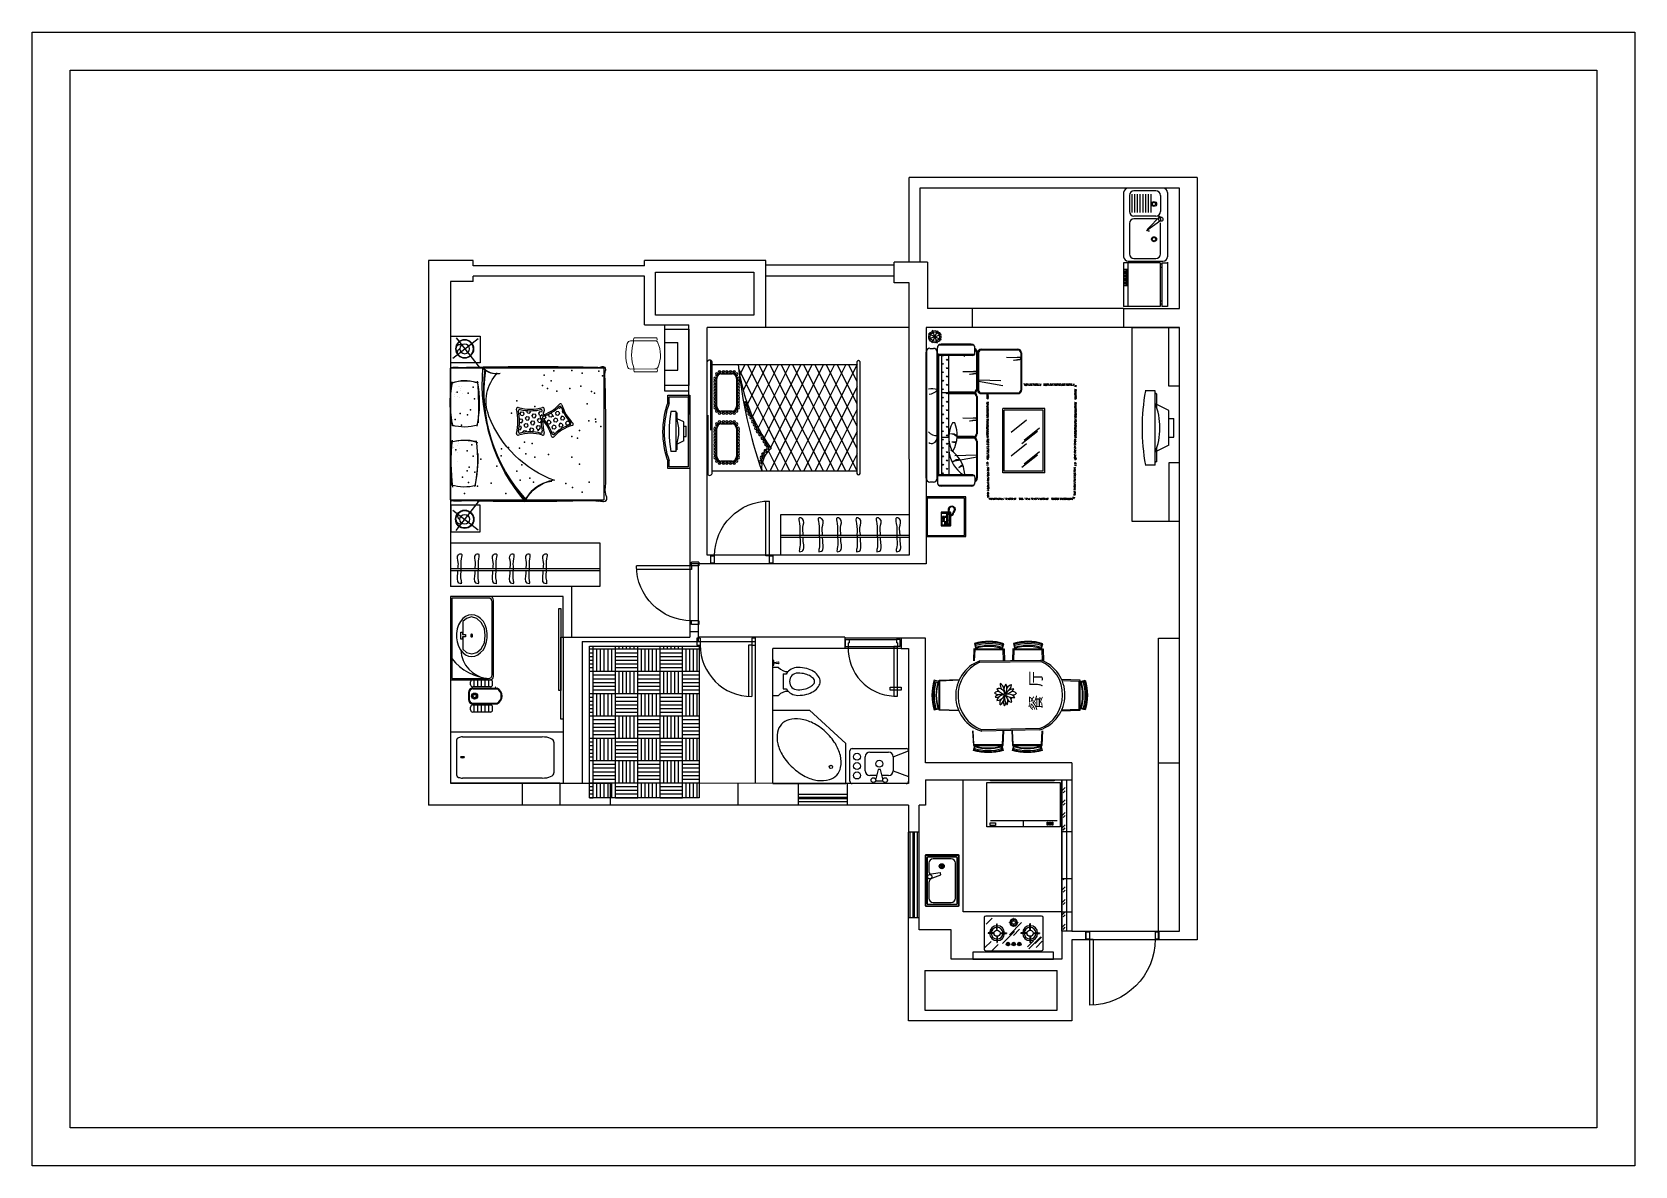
# Model space of a CAD drawing. Header units: millimetres. Extents: x -1666 to 220555, y -7114 to 28673.
# Drawn here: x 23420 to 45324, y -4928 to 10561 of the extents above; entities that cross this region are included whole.
import ezdxf

# ---------------------------------------------------------------- set-up
doc = ezdxf.new("R2010")
doc.units = ezdxf.units.MM
doc.header["$LTSCALE"] = 80
for name, color, linetype in [('0-FRAME', 7, 'Continuous'), ('1', 1, 'Continuous'), ('2', 2, 'Continuous'), ('4', 4, 'Continuous'), ('8', 8, 'Continuous'), ('9', 9, 'Continuous'), ('DIM', 4, 'Continuous'), ('DOOR', 1, 'Continuous'), ('F', 2, 'Continuous'), ('FITTING', 8, 'Continuous'), ('FUR', 4, 'Continuous'), ('J', 2, 'Continuous'), ('L_FURN', 2, 'Continuous'), ('LAYER4', 4, 'Continuous'), ('LAYER5', 7, 'Continuous'), ('LAYER8', 8, 'Continuous'), ('O', 4, 'Continuous'), ('ruan', 7, 'Continuous'), ('SOLID', 9, 'Continuous'), ('TT', 3, 'Continuous'), ('XG', 9, 'Continuous'), ('XX', 9, 'Continuous'), ('ZHU', 2, 'Continuous'), ('家具', 7, 'Continuous'), ('家具布置', 9, 'Continuous'), ('物体', 6, 'Continuous'), ('造型', 7, 'Continuous'), ('配景', 3, 'Continuous')]:
    doc.layers.add(name, color=color, linetype=linetype)
doc.styles.add('ATT', font='TXT')
doc.styles.get("Standard").update_dxf_attribs({"font": 'arial.ttf'})

msp = doc.modelspace()

# ---------------------------------------------------------------- texts
at = {"layer": '0-FRAME', "color": 5, "insert": (37056.978, 1288.753), "char_height": 160, "width": 12681.0098, "attachment_point": 1, "rotation": 90}
msp.add_mtext('\\Fsimsun.ttf;餐 厅', dxfattribs=at)

# ---------------------------------------------------------------- blocks, each defined once
blk = doc.blocks.new('A$C641530A2')
at = {"color": 4}
for centre, radius in [((188, 733), 19.9), ((197, 740), 7.95), ((242, 743), 19.9), ((251, 750), 7.95), ((288, 763), 19.9), ((297, 770), 7.95), ((334, 794), 19.9), ((343, 801), 7.95), ((379, 828), 19.9), ((388, 835), 7.95), ((421, 804), 19.9), ((430, 811), 7.95), ((464, 781), 19.9), ((473, 788), 7.95), ((507, 753), 19.9), ((507, 765), 7.95), ((559, 722), 19.9), ((568, 729), 7.95), ((600, 690), 19.9), ((610, 697), 7.95), ((648, 665), 19.9), ((657, 672), 7.95), ((694, 645), 19.9), ((703, 652), 7.95), ((244, 420), 19.9), ((295, 420), 19.9), ((338, 420), 19.9), ((381, 420), 19.9), ((423, 420), 19.9), ((465, 420), 19.9), ((507, 420), 19.9), ((549, 420), 19.9), ((592, 420), 19.9), ((637, 420), 19.9), ((737, 625), 19.9), ((746, 632), 7.95), ((791, 600), 19.9), ((800, 607), 7.95), ((841, 572), 19.9), ((850, 579), 7.95), ((888, 554), 19.9), ((897, 561), 7.95), ((928, 420), 19.9), ((937, 537), 19.9), ((946, 544), 7.95), ((978, 420), 19.9), ((986, 522), 19.9), ((995, 529), 7.95), ((1021, 420), 19.9), ((1065, 420), 19.9), ((1107, 420), 19.9), ((1149, 420), 19.9), ((1190, 420), 19.9), ((1233, 420), 19.9), ((1275, 420), 19.9), ((1321, 420), 19.9), ((172, 366), 19.9), ((172, 317), 19.9), ((172, 269), 19.9), ((172, 220), 19.9), ((183, 366), 7.95), ((183, 316), 7.95), ((183, 269), 7.95), ((183, 220), 7.95), ((199, 399), 19.9), ((208, 391), 7.95), ((244, 409), 7.95), ((295, 409), 7.95), ((338, 409), 7.95), ((381, 409), 7.95), ((424, 409), 7.95), ((465, 409), 7.95), ((507, 409), 7.95), ((550, 409), 7.95), ((592, 409), 7.95), ((638, 409), 7.95), ((697, 399), 19.9), ((689, 391), 7.95), ((725, 366), 19.9), ((713, 366), 7.95), ((725, 317), 19.9), ((713, 316), 7.95), ((725, 269), 19.9), ((713, 269), 7.95), ((725, 220), 19.9), ((713, 220), 7.95), ((855, 366), 19.9), ((855, 317), 19.9), ((855, 269), 19.9), ((855, 220), 19.9), ((867, 366), 7.95), ((867, 316), 7.95), ((867, 269), 7.95), ((867, 220), 7.95), ((883, 399), 19.9), ((891, 391), 7.95), ((928, 409), 7.95), ((979, 409), 7.95), ((1022, 409), 7.95), ((1065, 409), 7.95), ((1107, 409), 7.95), ((1149, 409), 7.95), ((1191, 409), 7.95), ((1233, 409), 7.95), ((1276, 409), 7.95), ((1322, 409), 7.95), ((1381, 399), 19.9), ((1372, 391), 7.95), ((1408, 366), 19.9), ((1397, 366), 7.95), ((1408, 317), 19.9), ((1397, 316), 7.95), ((1408, 269), 19.9), ((1397, 269), 7.95), ((1408, 220), 19.9), ((1397, 220), 7.95), ((172, 168), 19.9), ((183, 168), 7.95), ((199, 130), 19.9), ((208, 138), 7.95), ((244, 108), 19.9), ((244, 120), 7.95), ((295, 108), 19.9), ((295, 120), 7.95), ((338, 108), 19.9), ((338, 120), 7.95), ((381, 108), 19.9), ((381, 120), 7.95), ((423, 108), 19.9), ((424, 120), 7.95), ((465, 108), 19.9), ((465, 120), 7.95), ((507, 108), 19.9), ((507, 120), 7.95), ((549, 108), 19.9), ((550, 120), 7.95), ((592, 108), 19.9), ((592, 120), 7.95), ((637, 108), 19.9), ((638, 120), 7.95), ((697, 130), 19.9), ((689, 138), 7.95), ((725, 168), 19.9), ((713, 168), 7.95), ((855, 168), 19.9), ((867, 168), 7.95), ((883, 130), 19.9), ((891, 138), 7.95), ((928, 108), 19.9), ((928, 120), 7.95), ((978, 108), 19.9), ((979, 120), 7.95), ((1021, 108), 19.9), ((1022, 120), 7.95), ((1065, 108), 19.9), ((1065, 120), 7.95), ((1107, 108), 19.9), ((1107, 120), 7.95), ((1149, 108), 19.9), ((1149, 120), 7.95), ((1190, 108), 19.9), ((1191, 120), 7.95), ((1233, 108), 19.9), ((1233, 120), 7.95), ((1275, 108), 19.9), ((1276, 120), 7.95), ((1321, 108), 19.9), ((1322, 120), 7.95), ((1381, 130), 19.9), ((1372, 138), 7.95), ((1408, 168), 19.9), ((1397, 168), 7.95)]:
    blk.add_circle(centre, radius, dxfattribs=at)
at = {"layer": '家具', "color": 4}
for p, q in [((24, 2090), (1549, 2090)), ((24, 2046), (1549, 2046)), ((1512, 2046), (59, 1316)), ((1207, 2046), (59, 1469)), ((902, 2046), (59, 1623)), ((597, 2046), (59, 1776)), ((292, 2046), (59, 1929)), ((62, 66), (62, 2046)), ((62, 2046), (1514, 1316)), ((367, 2046), (1514, 1469)), ((672, 2046), (1514, 1623)), ((977, 2046), (1514, 1776)), ((1282, 2046), (1514, 1929)), ((1514, 66), (1514, 2046)), ((1512, 1893), (59, 1163)), ((62, 1893), (1514, 1163)), ((1512, 1739), (59, 1010)), ((1512, 1586), (59, 857)), ((62, 1739), (1514, 1010)), ((62, 1586), (1514, 857)), ((62, 1433), (1514, 703)), ((1512, 1433), (379, 864)), ((62, 1280), (1514, 550)), ((62, 1126), (1449, 429)), ((1512, 1280), (509, 776)), ((1512, 1126), (650, 694)), ((62, 973), (335, 836)), ((1512, 973), (804, 618)), ((62, 820), (190, 756)), ((1512, 820), (974, 550)), ((1514, 668), (1161, 491)), ((1514, 515), (1371, 443)), ((194, 342), (194, 187)), ((639, 397), (258, 397)), ((702, 187), (702, 342)), ((878, 342), (878, 187)), ((1323, 397), (941, 397)), ((1386, 187), (1386, 342)), ((9, 10), (821, 10)), ((24, 66), (1549, 66)), ((24, 0), (1549, 0)), ((258, 132), (639, 132)), ((616, 48), (1568, 48)), ((941, 132), (1323, 132))]:
    blk.add_line(p, q, dxfattribs=at)
at = {"layer": '家具', "color": 4, "extrusion": (0, 0, -1)}
for centre, major_axis, start_param, end_param in [((34, 2068), (27.3, 0), 1.945669, 4.337516), ((1539, 2068), (27.3, 0), -1.195924, 1.195924), ((90, 1033), (-334, 0), 3.728039, 4.796284), ((2215, 5440), (-5811, 0), -1.449949, -1.191271), ((1845, 2383), (-2280, 0), -1.425017, -0.865886), ((258, 342), (63.5, 0), 3.141593, 4.712389), ((639, 342), (63.5, 0), -1.570796, 0), ((941, 342), (63.5, 0), 3.141593, 4.712389), ((1323, 342), (63.5, 0), -1.570796, 0), ((42, 33), (-42.2, 0), -1.128282, 1.128282), ((258, 187), (-63.5, 0), 4.712389, 6.283185), ((639, 187), (-63.5, 0), 3.141593, 4.712389), ((941, 187), (-63.5, 0), 4.712389, 6.283185), ((1323, 187), (-63.5, 0), 3.141593, 4.712389), ((1531, 33), (42.2, 0), -1.128282, 1.128282)]:
    blk.add_ellipse(centre, major_axis=major_axis, ratio=0.870069, start_param=start_param, end_param=end_param, dxfattribs=at)
blk = doc.blocks.new('A$C12720CCA')
at = {"color": 6}
for p, q in [((0, 550), (1750, 550)), ((1750, 550), (1750, 0)), ((1750, 275), (0, 275)), ((1750, 245), (0, 245))]:
    blk.add_line(p, q, dxfattribs=at)
for points, knots in [([(116, 275), (116, 277), (118, 310), (137, 381), (85, 486), (191, 526), (154, 390), (172, 278), (149, 144), (172, 65), (167, 49), (165, 44)], [256.949798, 256.949798, 256.949798, 256.949798, 263.372126, 359.428036, 478.655159, 522.640662, 597.66786, 752.004169, 941.88133, 973.527729, 990.309099, 990.309099, 990.309099, 990.309099]), ([(383, 275), (383, 277), (384, 310), (403, 381), (351, 486), (457, 526), (421, 390), (438, 278), (415, 144), (439, 65), (433, 49), (432, 44)], [256.949798, 256.949798, 256.949798, 256.949798, 263.372126, 359.428036, 478.655159, 522.640662, 597.66786, 752.004169, 941.88133, 973.527729, 990.309099, 990.309099, 990.309099, 990.309099]), ([(660, 275), (660, 277), (661, 310), (680, 381), (628, 486), (734, 526), (697, 390), (715, 278), (692, 144), (716, 65), (710, 49), (708, 44)], [256.949798, 256.949798, 256.949798, 256.949798, 263.372126, 359.428036, 478.655159, 522.640662, 597.66786, 752.004169, 941.88133, 973.527729, 990.309099, 990.309099, 990.309099, 990.309099]), ([(926, 275), (926, 277), (927, 310), (946, 381), (894, 486), (1000, 526), (964, 390), (981, 278), (958, 144), (982, 65), (977, 49), (975, 44)], [256.949798, 256.949798, 256.949798, 256.949798, 263.372126, 359.428036, 478.655159, 522.640662, 597.66786, 752.004169, 941.88133, 973.527729, 990.309099, 990.309099, 990.309099, 990.309099]), ([(1175, 275), (1175, 277), (1176, 310), (1195, 381), (1143, 486), (1249, 526), (1213, 390), (1230, 278), (1207, 144), (1231, 65), (1225, 49), (1224, 44)], [256.949798, 256.949798, 256.949798, 256.949798, 263.372126, 359.428036, 478.655159, 522.640662, 597.66786, 752.004169, 941.88133, 973.527729, 990.309099, 990.309099, 990.309099, 990.309099]), ([(1441, 275), (1441, 277), (1442, 310), (1461, 381), (1409, 486), (1515, 526), (1479, 390), (1496, 278), (1474, 144), (1497, 65), (1492, 49), (1490, 44)], [256.949798, 256.949798, 256.949798, 256.949798, 263.372126, 359.428036, 478.655159, 522.640662, 597.66786, 752.004169, 941.88133, 973.527729, 990.309099, 990.309099, 990.309099, 990.309099]), ([(167, 45), (155, 47), (87, 59), (118, 169), (117, 234), (117, 245)], [0, 0, 0, 0, 35.911014, 192.421107, 225.897258, 225.897258, 225.897258, 225.897258]), ([(434, 45), (421, 47), (354, 59), (385, 169), (383, 234), (383, 245)], [0, 0, 0, 0, 35.911014, 192.421107, 225.897258, 225.897258, 225.897258, 225.897258]), ([(711, 45), (698, 47), (630, 59), (662, 169), (660, 234), (660, 245)], [0, 0, 0, 0, 35.911014, 192.421107, 225.897258, 225.897258, 225.897258, 225.897258]), ([(977, 45), (964, 47), (897, 59), (928, 169), (927, 234), (926, 245)], [0, 0, 0, 0, 35.911014, 192.421107, 225.897258, 225.897258, 225.897258, 225.897258]), ([(1226, 45), (1213, 47), (1146, 59), (1177, 169), (1175, 234), (1175, 245)], [0, 0, 0, 0, 35.911014, 192.421107, 225.897258, 225.897258, 225.897258, 225.897258]), ([(1492, 45), (1479, 47), (1412, 59), (1443, 169), (1442, 234), (1441, 245)], [0, 0, 0, 0, 35.911014, 192.421107, 225.897258, 225.897258, 225.897258, 225.897258])]:
    blk.add_open_spline(points, degree=3, knots=knots, dxfattribs=at)
blk = doc.blocks.new('A$C058D1F62')
at = {"layer": 'F'}
blk.add_lwpolyline([(400, 429), (0, 429), (0, 64), (400, 64), (400, 429)], dxfattribs=at)
for radius in [125, 65.9]:
    blk.add_circle((212, 257), radius, dxfattribs=at)
at = {"layer": 'O'}
for p, q in [((330, 409), (12, 0)), ((375, 131), (28, 400))]:
    blk.add_line(p, q, dxfattribs=at)
blk.add_circle((212, 257), 119, dxfattribs=at)
for centre, radius, start, end in [((276, 263), 55, 2.6305, 118.6374), ((252, 209), 57.3, 307.019, 63.3222)]:
    blk.add_arc(centre, radius, start, end, dxfattribs=at)
blk = doc.blocks.new('A$C01A60C66')
at = {"color": 6}
for p, q in [((1979, 1573), (1979, 1573)), ((1991, 1549), (1991, 1549)), ((2006, 1568), (2006, 1568)), ((2025, 1579), (2025, 1579)), ((1966, 1481), (1966, 1481)), ((1996, 1516), (1996, 1516)), ((2002, 1429), (2002, 1429)), ((2031, 1433), (2031, 1433)), ((2047, 1497), (2047, 1497)), ((2058, 1488), (2058, 1488)), ((2077, 1465), (2077, 1465)), ((2078, 1439), (2078, 1439)), ((2003, 729), (2003, 729)), ((2016, 821), (2016, 821)), ((2028, 798), (2028, 798)), ((2033, 764), (2033, 764)), ((2039, 677), (2039, 677)), ((2043, 816), (2043, 816)), ((2062, 828), (2062, 828)), ((2068, 681), (2068, 681)), ((2085, 746), (2085, 746)), ((2095, 736), (2095, 736)), ((2114, 713), (2114, 713)), ((2115, 687), (2115, 687)), ((2040, 544), (2040, 544)), ((1285, 267), (1285, 267))]:
    blk.add_line(p, q, dxfattribs=at)
for centre, radius, start, end in [((102, 1802), 87.6, 165.4071, 187.5831), ((-1109, 1641), 1134, 2.3933, 7.5831), ((46, 1817), 29.5, 94.7733, 165.4071), ((46, 1813), 33.4, 56.2965, 94.7733), ((84, 1870), 35.1, 236.2965, 278.6555), ((157, 1392), 448, 84.1209, 98.6555), ((1018, -33455), 35302, 88.36, 91.3231), ((-479, 1493), 2149, 316.9537, 8.2406), ((-728, 1612), 2425, 318.7884, 5.0163), ((-606, 1512), 2283, 318.5194, 7.5266), ((1507, 1996), 249, 257.0121, 316.8621), ((1485, 2051), 306, 265.7085, 312.0373), ((1090, 1374), 554, 338.3817, 44.1477), ((2061, 2257), 426, 265.6228, 275.3317), ((2132, 1495), 340, 92.2939, 95.3317), ((2118, 1826), 9.11, 341.4668, 92.2939), ((38624, 747), 38612, 178.6026, 180.8363), ((3234, 1347), 1496, 168.5049, 192.1767), ((6337, 1285), 4588, 175.6018, 182.5945), ((1931, 1042), 610, 72.6979, 106.8353), ((1935, 1205), 452, 67.9911, 109.9836), ((833, 1344), 1302, 346.0572, 12.4001), ((418, 1346), 1713, 349.604, 9.7299), ((197, 1710), 1509, 289.6651, 339.0127), ((1939, 1667), 647, 253.9555, 285.3706), ((3612, 582), 1850, 172.2323, 191.4972), ((1957, 268), 573, 75.6122, 109.7856), ((1932, 161), 681, 74.3408, 102.9705), ((-884, 572), 3005, 352.8921, 4.9685), ((-126, 512), 2252, 352.6197, 8.3988), ((3441, 596), 1683, 177.9544, 193.3394), ((617, -265), 571, 27.7087, 80.3683), ((710, -144), 425, 19.9082, 85.2155), ((1940, 803), 603, 255.005, 287.1342), ((105, 47), 107, 162.637, 189.732), ((37, 36), 37.4, 189.732, 290.2501), ((-283, 168), 300, 342.637, 2.8075), ((102, -142), 152, 85.1878, 110.2501), ((141, 1389), 1380, 268.9186, 274.1218), ((1120, 34562), 34560, 268.5413, 271.4314), ((2068, -3215), 3228, 89.5732, 91.5075), ((2061, -408), 426, 84.6683, 94.3772), ((2188, 570), 565, 260.2785, 263.1759), ((2132, 355), 340, 264.6683, 267.7061), ((2118, 24), 9.11, 267.7061, 18.5332), ((2122, 18), 8.98, 263.1759, 345.5645)]:
    blk.add_arc(centre, radius, start, end, dxfattribs=at)
for p in [(103, 1783), (334, 1755), (473, 1792), (717, 1788), (52, 1718), (348, 1579), (805, 1547), (852, 1727), (872, 1588), (265, 1339), (680, 1510), (1224, 1377), (1803, 1406), (1888, 1481), (240, 1104), (730, 1169), (800, 1187), (980, 1301), (1298, 1208), (1859, 1256), (2067, 1123), (79, 1028), (369, 973), (472, 889), (933, 973), (1982, 1047), (397, 870), (1186, 729), (1435, 724), (1905, 695), (369, 513), (792, 645), (1102, 654), (1158, 504), (1439, 627), (1496, 485), (1716, 580), (1820, 620), (1877, 470), (238, 269), (557, 250), (1046, 323), (1178, 295), (1575, 252), (1885, 261), (1969, 336), (1374, 110), (1941, 111)]:
    blk.add_point(p, dxfattribs=at)
at = {"layer": 'F', "color": 6}
for p, q in [((32, 1825), (2132, 1825)), ((32, 25), (32, 1825)), ((2132, 25), (2132, 1825)), ((2132, 25), (32, 25))]:
    blk.add_line(p, q, dxfattribs=at)
for p in [(501, 1547), (754, 1649), (1822, 1566), (162, 1482), (205, 1507), (2039, 1494), (148, 1127), (1898, 1188), (2001, 1207), (143, 1090), (1017, 795), (1120, 813), (1337, 742), (1839, 779), (2056, 707), (472, 607), (980, 607), (999, 266), (1225, 417), (1800, 402), (1904, 421), (332, 128), (463, 194), (1763, 214)]:
    blk.add_point(p, dxfattribs=at)
blk = doc.blocks.new('A$C60A001ED')
at = {"layer": '物体', "color": 252, "rotation": 90}
blk.add_blockref('A$C058D1F62', (429, 1725), dxfattribs=at)
at = {"layer": '物体', "color": 252, "xscale": -1, "rotation": 270}
for name, p in [('A$C01A60C66', (412, 0)), ('A$C058D1F62', (2243, 1725))]:
    blk.add_blockref(name, p, dxfattribs=at)
blk = doc.blocks.new('A$C463B2E4E')
at = {"layer": 'XG'}
h = blk.add_hatch(dxfattribs=at)
h.set_pattern_fill('HEX', color=256, scale=225, angle=80, style=0)
h.set_pattern_definition([(256.16028, (-48909.037, 75060.194), (47.2997, -11.652693), [28.125, -56.25]), (16.16028, (-48909.037, 75060.194), (-13.558322, 46.789088), [28.125, -56.25]), (316.16028, (-48915.764, 75032.886), (33.741378, 35.136395), [28.125, -56.25])])
edge = h.paths.add_edge_path()
edge.add_arc((577, -29), 544, 468.2236, 494.2758, ccw=False)
edge.add_arc((402, 505), 18, 288.2236, 404.7089)
edge.add_arc((785, 885), 522, 197.1882, 224.7089, ccw=False)
edge.add_arc((270, 725), 18, 377.1882, 491.8186)
edge.add_arc((-187, 1236), 667, 290.3642, 311.8186, ccw=False)
edge.add_arc((51, 593), 18, 470.3642, 584.1257)
edge.add_arc((-367, 188), 564, 378.5769, 404.1257, ccw=False)
edge.add_arc((185, 374), 18, 198.5769, 314.2758)
h = blk.add_hatch(dxfattribs=at)
h.set_pattern_fill('HEX', color=256, scale=225, angle=80, style=0)
h.set_pattern_definition([(80, (-61072.58, -60228.484), (-47.973855, 8.459085), [28.125, -56.25]), (200, (-61072.58, -60228.484), (16.661145, -45.77612), [28.125, -56.25]), (140, (-61067.695, -60200.787), (-31.31271, -37.317035), [28.125, -56.25])])
edge = h.paths.add_edge_path()
edge.add_arc((239, 940), 604, 267.61, 282.9367)
edge.add_arc((97, 332), 20, 76.8844, 192.5834)
edge.add_arc((-534, 191), 627, 347.0346, 372.5834)
edge.add_arc((96, 46), 20, 167.0346, 280.7961)
edge.add_arc((239, -702), 741, 79.3417, 100.7961)
edge.add_arc((380, 46), 20, 259.3417, 373.9721)
edge.add_arc((962, 191), 580, 166.4513, 193.9721)
edge.add_arc((379, 331), 20, 346.4513, 462.9367)
at = {"layer": 'FUR'}
for centre, radius, start, end in [((-187, 1236), 649, 287.9029, 314.3306), ((279, 758), 18.2, 14.9288, 133.3903), ((785, 885), 504, 193.9886, 228.0567), ((18, 601), 18, 107.9029, 227.0284), ((-367, 188), 546, 15.5368, 47.0284), ((577, -29), 526, 105.0086, 137.4292), ((437, 497), 18, 285.0086, 48.0567), ((69, 360), 20, 76.7426, 195.8681), ((-534, 191), 607, 344.1319, 15.6235), ((239, 940), 584, 253.7311, 259.4072), ((176, 339), 18, 195.2922, 314.4177), ((239, 940), 584, 269.6754, 286.1517), ((407, 359), 20, 343.1036, 106.1517), ((962, 191), 560, 163.1036, 197.1717), ((69, 19), 20, 164.1319, 283.2574), ((239, -702), 721, 76.8297, 103.2574), ((408, 20), 20, 256.8297, 17.1717)]:
    blk.add_arc(centre, radius, start, end, dxfattribs=at)
at = {"layer": 'FUR', "color": 5}
for centre, radius, start, end in [((-187, 1236), 667, 290.3642, 311.8186), ((270, 727), 17, 11.5067, 137.5001), ((785, 885), 522, 197.1882, 224.7089), ((51, 593), 18, 110.3642, 224.1257), ((-367, 188), 564, 18.5769, 44.1257), ((577, -29), 544, 108.2236, 134.2758), ((402, 505), 18, 288.2236, 44.7089), ((97, 332), 20, 76.8844, 192.5834), ((-534, 191), 627, 347.0346, 12.5834), ((241, 899), 544, 256.8844, 260.5076), ((185, 374), 18, 198.5769, 314.2758), ((239, 940), 604, 267.61, 282.9367), ((379, 331), 20, 346.4513, 102.9367), ((962, 191), 580, 166.4513, 193.9721), ((96, 46), 20, 167.0346, 280.7961), ((239, -702), 741, 79.3417, 100.7961), ((380, 46), 20, 259.3417, 13.9721)]:
    blk.add_arc(centre, radius, start, end, dxfattribs=at)
blk = doc.blocks.new('DR750')
at = {"layer": 'DOOR'}
for p, q in [((50, 0), (50, 750)), ((100, 0), (100, 750)), ((0, -100), (0, 0)), ((50, 0), (0, 0)), ((50, -100), (50, 0)), ((50, 0), (100, 0)), ((850, 0), (800, 0)), ((800, -100), (800, 0)), ((850, -100), (850, 0)), ((0, -100), (50, -100)), ((800, -100), (850, -100))]:
    blk.add_line(p, q, dxfattribs=at)
blk.add_arc((50, 0), 750, 0, 90, dxfattribs=at)
blk = doc.blocks.new('SH16')
at = {"color": 5, "ltscale": 120}
blk.add_circle((-19, 29), 32.7, dxfattribs=at)
for centre, radius, start, end in [((-283, -7), 145, 52.37312, 145.81212), ((-220, 483), 448, 245.85271, 287.58478), ((-198, -193), 223, 96.23954, 145.40931), ((28, 438), 398, 210.05799, 259.21045), ((-259, 10), 237, 12.32184, 103.85147), ((-61, -237), 260, 87.75891, 167.90434), ((-19, 29), 270, 177.54832, 183.74752), ((-19, 29), 270, 151.26346, 156.41639), ((-19, 29), 234, 178.17839, 181.31206), ((-19, 29), 234, 153.48292, 154.8885), ((179, 412), 378, 177.5616, 211.04051), ((-345, 169), 298, 15.92702, 60.63105), ((-19, 29), 270, 122.69888, 129.57637), ((-19, 29), 234, 123.55004, 124.61797), ((-19, 29), 270, 96.08991, 101.69285), ((-19, 29), 234, 99.22084, 100.21651), ((228, 212), 288, 138.79598, 211.58584), ((-274, 249), 322, 324.26685, 28.26532), ((-263, -211), 341, 337.43722, 39.0033), ((328, -136), 377, 94.10212, 149.83091), ((-39, 437), 391, 276.78062, 329.82078), ((256, 285), 368, 227.88082, 281.53895), ((95, -236), 285, 34.43255, 106.73839), ((-19, 29), 270, 72.08473, 76.12933), ((288, 101), 291, 103.49869, 145.7093), ((-223, 481), 452, 315.48436, 347.44981), ((-19, 29), 234, 45.15253, 48.88083), ((-19, 29), 270, 42.51912, 49.65364), ((259, -43), 181, 39.57037, 109.12348), ((260, 221), 202, 254.19657, 313.04522), ((-19, 29), 234, 358.22208, 358.69601), ((-19, 29), 270, 23.15951, 26.0333), ((-19, 29), 270, 354.36261, 357.852), ((-333, 106), 178, 254.16854, 312.47235), ((-336, 151), 337, 273.75139, 333.33939), ((-19, 29), 270, 199.77489, 203.41912), ((-19, 29), 234, 198.90484, 199.33391), ((23, -286), 234, 138.29995, 194.3573), ((-19, 29), 270, 224.84462, 231.68404), ((-414, -26), 382, 303.56018, 355.41766), ((-19, 29), 234, 228.04573, 230.50033), ((-19, 29), 270, 254.29255, 256.39786), ((124, -248), 207, 169.48115, 218.0336), ((-153, -277), 150, 319.0976, 14.93117), ((369, -91), 404, 167.48521, 218.27091), ((-19, 29), 270, 272.63585, 272.7222), ((216, -85), 156, 190.45298, 273.51007), ((-19, 29), 234, 294.08, 298.08984), ((-19, 29), 270, 290.88917, 300.17608), ((-85, -285), 317, 8.45575, 43.76944), ((-19, 29), 234, 325.73031, 333.12383), ((-19, 29), 270, 322.32915, 335.80238)]:
    blk.add_arc(centre, radius, start, end, dxfattribs=at)
blk = doc.blocks.new('A$C236D2E00')
at = {"color": 4}
for p, q in [((267, 364), (187, 200)), ((742, 364), (267, 364)), ((633, 430), (377, 430)), ((377, 363), (377, 430)), ((633, 364), (633, 430)), ((742, 364), (823, 200)), ((1014, 176), (0, 176)), ((0, 176), (0, 42)), ((44, 200), (32, 176)), ((236, 200), (44, 200)), ((965, 200), (774, 200)), ((965, 200), (978, 176)), ((1014, 176), (1014, 42))]:
    blk.add_line(p, q, dxfattribs=at)
for centre, major_axis, start_param, end_param in [((505, -309), (-708, 0), 4.216526, 5.208252), ((507, 1778), (-2288, 0), 1.347292, 1.7943)]:
    blk.add_ellipse(centre, major_axis=major_axis, ratio=0.777778, start_param=start_param, end_param=end_param, dxfattribs=at)
blk = doc.blocks.new('A$C539A6B3F')
at = {"layer": '家具布置', "lineweight": 9}
for p, q in [((400, 464), (98, 464)), ((377, 425), (46, 425)), ((377, 39), (46, 39)), ((400, 0), (98, 0))]:
    blk.add_line(p, q, dxfattribs=at)
for centre, radius, start, end in [((139, 444), 50.4, 163.9855, 202.8532), ((98, 456), 7.83, 90, 163.9855), ((400, 456), 7.83, 16.0145, 90), ((359, 444), 50.4, 327.6798, 16.0145), ((633, 232), 652, 166.063, 193.937), ((46, 378), 47, 90, 166.063), ((633, 232), 574, 160.3762, 199.6238), ((377, 378), 47, 24.149, 90), ((51, 232), 403, 335.851, 24.149), ((46, 86), 47, 193.937, 270), ((139, 20), 50.4, 157.1468, 196.0145), ((98, 8), 7.83, 196.0145, 270), ((377, 86), 47, 270, 335.851), ((400, 8), 7.83, 270, 343.9855), ((359, 20), 50.4, 343.9855, 32.3202)]:
    blk.add_arc(centre, radius, start, end, dxfattribs=at)
blk = doc.blocks.new('A$C3BD9318C')
at = {"color": 1}
for p, q in [((101, 221), (109, 222)), ((102, 215), (101, 221)), ((102, 234), (110, 234)), ((102, 227), (102, 234)), ((109, 222), (102, 227)), ((103, 240), (106, 246)), ((110, 234), (103, 240)), ((106, 246), (114, 245)), ((111, 252), (115, 257)), ((114, 245), (111, 252)), ((113, 237), (111, 220)), ((111, 220), (112, 214)), ((123, 249), (113, 237)), ((115, 257), (121, 252)), ((120, 259), (124, 262)), ((121, 252), (120, 259)), ((136, 257), (123, 249)), ((124, 262), (131, 257)), ((130, 266), (135, 267)), ((131, 257), (130, 266)), ((135, 267), (139, 260)), ((152, 258), (136, 257)), ((139, 260), (142, 267)), ((142, 267), (146, 268)), ((146, 268), (148, 260)), ((148, 260), (151, 269)), ((151, 269), (156, 267)), ((167, 251), (152, 258)), ((156, 267), (156, 260)), ((156, 260), (162, 265)), ((162, 265), (166, 263)), ((166, 263), (166, 256)), ((166, 256), (171, 262)), ((179, 240), (167, 251)), ((171, 262), (175, 259)), ((175, 259), (172, 252)), ((172, 252), (179, 255)), ((174, 196), (182, 221)), ((179, 255), (183, 252)), ((183, 252), (179, 245)), ((179, 245), (187, 247)), ((182, 221), (179, 240)), ((189, 242), (182, 235)), ((182, 235), (191, 235)), ((192, 230), (185, 226)), ((185, 226), (193, 224)), ((187, 247), (189, 242)), ((191, 235), (192, 230)), ((193, 224), (192, 217)), ((3, 183), (0, 180)), ((0, 180), (0, 3)), ((0, 3), (3, 0)), ((99, 183), (3, 183)), ((3, 0), (131, 0)), ((13, 59), (13, 12)), ((50, 59), (13, 59)), ((13, 12), (50, 12)), ((22, 125), (14, 125)), ((14, 125), (14, 117)), ((14, 117), (22, 117)), ((22, 111), (14, 111)), ((14, 111), (14, 103)), ((14, 103), (22, 103)), ((22, 96), (14, 96)), ((14, 96), (14, 89)), ((14, 89), (22, 89)), ((22, 82), (14, 82)), ((14, 82), (14, 75)), ((14, 75), (22, 75)), ((15, 174), (28, 174)), ((15, 166), (15, 174)), ((28, 166), (15, 166)), ((22, 117), (22, 125)), ((22, 103), (22, 111)), ((22, 89), (22, 96)), ((22, 75), (22, 82)), ((27, 125), (27, 117)), ((35, 125), (27, 125)), ((27, 117), (35, 117)), ((27, 111), (27, 103)), ((35, 111), (27, 111)), ((27, 103), (35, 103)), ((27, 96), (27, 89)), ((35, 96), (27, 96)), ((27, 89), (35, 89)), ((27, 82), (27, 75)), ((35, 82), (27, 82)), ((27, 75), (35, 75)), ((28, 174), (28, 166)), ((33, 166), (33, 174)), ((33, 174), (46, 174)), ((46, 166), (33, 166)), ((35, 117), (35, 125)), ((35, 103), (35, 111)), ((35, 89), (35, 96)), ((35, 75), (35, 82)), ((40, 125), (40, 117)), ((48, 125), (40, 125)), ((40, 117), (48, 117)), ((40, 111), (40, 103)), ((48, 111), (40, 111)), ((40, 103), (48, 103)), ((40, 96), (40, 89)), ((48, 96), (40, 96)), ((40, 89), (48, 89)), ((40, 82), (40, 75)), ((48, 82), (40, 82)), ((40, 75), (48, 75)), ((46, 174), (46, 166)), ((48, 117), (48, 125)), ((48, 103), (48, 111)), ((48, 89), (48, 96)), ((48, 75), (48, 82)), ((50, 12), (50, 59)), ((51, 166), (51, 174)), ((51, 174), (64, 174)), ((64, 166), (51, 166)), ((54, 53), (54, 57)), ((54, 57), (64, 57)), ((64, 53), (54, 53)), ((54, 45), (54, 49)), ((54, 49), (64, 49)), ((64, 45), (54, 45)), ((54, 37), (54, 41)), ((54, 41), (64, 41)), ((64, 37), (54, 37)), ((54, 30), (54, 33)), ((54, 33), (64, 33)), ((64, 30), (54, 30)), ((54, 22), (54, 26)), ((54, 26), (64, 26)), ((64, 22), (54, 22)), ((54, 18), (64, 18)), ((54, 14), (54, 18)), ((64, 14), (54, 14)), ((66, 125), (55, 125)), ((55, 125), (55, 117)), ((55, 117), (66, 117)), ((64, 174), (64, 166)), ((64, 57), (64, 53)), ((64, 49), (64, 45)), ((64, 41), (64, 37)), ((64, 33), (64, 30)), ((64, 26), (64, 22)), ((64, 18), (64, 14)), ((66, 117), (66, 125)), ((80, 172), (73, 166)), ((73, 166), (73, 10)), ((73, 10), (78, 4)), ((78, 168), (77, 163)), ((77, 163), (89, 152)), ((77, 163), (77, 129)), ((77, 129), (80, 122)), ((77, 48), (80, 54)), ((77, 13), (77, 48)), ((77, 13), (89, 24)), ((78, 8), (77, 13)), ((84, 171), (78, 168)), ((84, 5), (78, 8)), ((78, 4), (117, 4)), ((98, 172), (80, 172)), ((80, 122), (84, 116)), ((80, 54), (84, 60)), ((90, 154), (84, 171)), ((84, 171), (98, 171)), ((84, 116), (85, 107)), ((84, 60), (85, 69)), ((90, 22), (84, 5)), ((84, 5), (114, 5)), ((85, 107), (85, 82)), ((85, 69), (85, 82)), ((89, 152), (90, 154)), ((89, 82), (89, 152)), ((89, 82), (89, 24)), ((89, 24), (90, 22)), ((108, 154), (90, 154)), ((108, 22), (90, 22)), ((98, 178), (101, 191)), ((98, 167), (98, 178)), ((102, 167), (98, 167)), ((101, 191), (104, 204)), ((105, 212), (102, 215)), ((104, 186), (102, 177)), ((102, 177), (102, 167)), ((117, 172), (102, 172)), ((102, 171), (114, 171)), ((131, 183), (103, 183)), ((104, 210), (105, 212)), ((104, 204), (104, 210)), ((107, 198), (104, 186)), ((108, 204), (107, 198)), ((112, 214), (108, 211)), ((108, 211), (108, 204)), ((108, 154), (114, 171)), ((109, 152), (108, 154)), ((109, 24), (108, 22)), ((108, 22), (114, 5)), ((121, 163), (109, 152)), ((109, 82), (109, 152)), ((109, 82), (109, 24)), ((121, 13), (109, 24)), ((114, 116), (113, 107)), ((113, 107), (113, 82)), ((113, 69), (113, 82)), ((114, 60), (113, 69)), ((114, 171), (120, 168)), ((118, 122), (114, 116)), ((118, 54), (114, 60)), ((114, 5), (120, 8)), ((123, 165), (117, 172)), ((117, 4), (123, 10)), ((121, 129), (118, 122)), ((121, 48), (118, 54)), ((120, 168), (121, 163)), ((120, 8), (121, 13)), ((121, 163), (121, 129)), ((121, 13), (121, 48)), ((123, 10), (123, 165)), ((134, 180), (131, 183)), ((131, 0), (134, 3)), ((134, 3), (134, 180)), ((134, 136), (139, 137)), ((141, 133), (134, 132)), ((139, 137), (141, 139)), ((141, 139), (145, 142)), ((144, 135), (141, 133)), ((148, 140), (144, 135)), ((145, 142), (146, 143)), ((146, 146), (150, 154)), ((149, 143), (146, 146)), ((146, 143), (149, 143)), ((152, 140), (148, 140)), ((150, 154), (159, 168)), ((152, 151), (156, 144)), ((159, 149), (152, 151)), ((155, 141), (152, 140)), ((156, 144), (155, 141)), ((157, 160), (161, 152)), ((164, 158), (157, 160)), ((159, 168), (164, 179)), ((161, 152), (159, 149)), ((161, 168), (166, 162)), ((168, 165), (161, 168)), ((164, 179), (166, 179)), ((166, 162), (164, 158)), ((165, 181), (174, 196)), ((166, 179), (165, 181)), ((166, 176), (171, 170)), ((173, 174), (166, 176)), ((171, 170), (168, 165)), ((172, 187), (176, 180)), ((179, 185), (172, 187)), ((176, 180), (173, 174)), ((185, 195), (177, 196)), ((177, 196), (182, 189)), ((182, 189), (179, 185)), ((180, 206), (187, 203)), ((188, 206), (180, 206)), ((185, 217), (190, 212)), ((192, 217), (185, 217)), ((187, 203), (185, 195)), ((190, 212), (188, 206))]:
    blk.add_line(p, q, dxfattribs=at)
blk = doc.blocks.new('A$C55516789')
at = {"layer": '4'}
for p, q in [((0, 876), (0, 0)), ((0, 876), (576, 876)), ((576, 876), (576, 0)), ((0, 0), (576, 0))]:
    blk.add_line(p, q, dxfattribs=at)
at = {"layer": '8'}
for p, q in [((22, 854), (22, 22)), ((22, 854), (554, 854)), ((285, 755), (74, 586)), ((313, 800), (102, 632)), ((554, 854), (554, 22)), ((22, 474), (21, 474)), ((313, 477), (102, 309)), ((461, 646), (250, 478)), ((22, 410), (21, 410)), ((22, 346), (21, 346)), ((22, 283), (21, 283)), ((22, 219), (21, 219)), ((285, 431), (74, 263)), ((461, 323), (250, 154)), ((22, 155), (21, 155)), ((22, 92), (21, 92)), ((22, 22), (554, 22))]:
    blk.add_line(p, q, dxfattribs=at)
blk = doc.blocks.new('T_CONP02')
for p, q in [((0, 500), (300, 500)), ((0, -500), (0, 500)), ((20, -480), (20, 480)), ((20, 480), (280, 480)), ((280, 480), (280, 396)), ((300, 500), (300, 400)), ((280, -396), (280, -480)), ((300, -400), (300, -500)), ((300, -500), (0, -500)), ((280, -480), (20, -480))]:
    blk.add_line(p, q)
for radius, start, end in [(1161, 340.0265, 19.9735), (1181, 340.1981, 19.8019)]:
    blk.add_arc((-811, 0), radius, start, end)
blk = doc.blocks.new('DR900')
at = {"layer": 'DOOR'}
for p, q in [((50, 0), (50, 900)), ((100, 0), (100, 900)), ((50, 0), (0, 0)), ((0, -100), (0, 0)), ((50, -100), (50, 0)), ((50, 0), (100, 0)), ((950, -100), (950, 0)), ((1000, 0), (950, 0)), ((1000, -100), (1000, 0)), ((0, -100), (50, -100)), ((950, -100), (1000, -100))]:
    blk.add_line(p, q, dxfattribs=at)
blk.add_arc((50, 0), 900, 0, 90, dxfattribs=at)
blk = doc.blocks.new('A$C440B22B6')
at = {"color": 6}
for p, q in [((0, 0), (0, 609)), ((0, 609), (80, 609)), ((80, 9), (80, 609)), ((80, 577), (100, 577)), ((80, 535), (100, 535)), ((100, 9), (100, 609)), ((100, 609), (600, 609)), ((540, 609), (540, 9)), ((600, 9), (600, 608)), ((600, 318), (540, 318)), ((600, 298), (540, 298)), ((600, 278), (540, 278)), ((600, 258), (540, 258)), ((600, 238), (540, 238)), ((550, 318), (550, 98)), ((560, 318), (560, 98)), ((80, 9), (0, 9)), ((80, 72), (100, 72)), ((80, 30), (100, 30)), ((100, 9), (600, 9)), ((600, 218), (540, 218)), ((600, 198), (540, 198)), ((600, 178), (540, 178)), ((600, 158), (540, 158)), ((600, 138), (540, 138)), ((600, 118), (540, 118)), ((600, 98), (540, 98))]:
    blk.add_line(p, q, dxfattribs=at)
blk = doc.blocks.new('P15TOI07')
at = {"color": 0, "linetype": 'ByBlock'}
for p, q in [((13, 286), (0, 292)), ((0, 216), (0, 292)), ((0, 216), (13, 222)), ((13, 222), (13, 286)), ((13, 260), (76, 267)), ((76, 241), (13, 248)), ((0, -190), (0, 190)), ((76, 190), (0, 190)), ((140, 102), (140, -102)), ((140, 102), (182, 102)), ((0, -190), (76, -190)), ((140, -102), (182, -102))]:
    blk.add_line(p, q, dxfattribs=at)
for points in [[(343, -190, 0.063415), (465, -175, 0.076468), (558, -135, 0.107136), (627, -68, 0.147373), (648, 0, 0.147373), (627, 68, 0.107136), (558, 135, 0.076468), (465, 175, 0.063415), (343, 190, 0.063415)], [(343, -114, 0.063415), (446, -101, 0.076468), (518, -70, 0.107136), (564, -26, 0.147373), (572, 0, 0.147373), (564, 26, 0.107136), (518, 70, 0.076468), (446, 101, 0.063415), (343, 114, 0.063415)]]:
    blk.add_lwpolyline(points, format="xyb", dxfattribs=at)
for centre, radius, start, end in [((76, 254), 12.7, 270, 90), ((203, 307), 172, 222.5104, 271.6622), ((343, 0), 190, 90, 147.769), ((343, 0), 114, 90, 270), ((203, -307), 172, 88.3378, 137.4896), ((343, 0), 190, 212.231, 270)]:
    blk.add_arc(centre, radius, start, end, dxfattribs=at)
at = {"color": 0, "linetype": 'ByBlock', "style": 'ATT'}
for tag, p, flags in [('ITEM', (0, -444), 3), ('ROOM_NUMBER', (0, -673), 1)]:
    blk.add_attdef(tag, p, '', height=152, dxfattribs=dict(at, flags=flags))
blk = doc.blocks.new('P15SNK05')
at = {"color": 0, "linetype": 'ByBlock'}
for p, q in [((0, -292.1), (0, 292.1)), ((25.4, 317.5), (355.6, 317.5)), ((381, 292.1), (381, -292.1)), ((25.4, -38.1), (25.4, 38.1)), ((152.4, 12.7), (50.8, 38.1)), ((88.9, 28.575), (88.9, 101.6)), ((139.7, 152.4), (292.1, 152.4)), ((152.4, -12.7), (152.4, 12.7)), ((342.9, 101.6), (342.9, -101.6)), ((50.8, -38.1), (152.4, -12.7)), ((139.7, -152.4), (76.2, -317.5)), ((88.9, -101.6), (88.9, -28.575)), ((292.1, -152.4), (139.7, -152.4)), ((292.1, -152.4), (355.6, -317.5)), ((355.6, -317.5), (25.4, -317.5))]:
    blk.add_line(p, q, dxfattribs=at)
for centre, radius in [((88.9, 241.3), 38.1), ((190.5, 241.3), 38.1), ((292.1, 241.3), 38.1), ((38.1, 63.5), 25.4), ((215.9, 0), 38.1), ((38.1, -63.5), 25.4)]:
    blk.add_circle(centre, radius, dxfattribs=at)
for centre, radius, start, end in [((25.4, 292.1), 25.4, 90, 180), ((355.6, 292.1), 25.4, 0, 90), ((139.7, 101.6), 50.8, 90, 180), ((292.1, 101.6), 50.8, 0, 90), ((139.7, -101.6), 50.8, 180, 270), ((292.1, -101.6), 50.8, 270, 0), ((25.4, -292.1), 25.4, 180, 270), ((355.6, -292.1), 25.4, 270, 0)]:
    blk.add_arc(centre, radius, start, end, dxfattribs=at)
at = {"color": 0, "linetype": 'ByBlock', "style": 'ATT'}
for tag, p, flags in [('ITEM', (0, -558.8), 3), ('ROOM_NUMBER', (0, -787.4), 1)]:
    blk.add_attdef(tag, p, '', height=152.4, dxfattribs=dict(at, flags=flags))
blk = doc.blocks.new('A$C640C6E81')
at = {"color": 253}
for p, q in [((60, 443), (300, 443)), ((80, 344), (80, 443)), ((130, 344), (130, 443)), ((180, 344), (180, 443)), ((230, 344), (230, 443)), ((280, 344), (280, 443)), ((0, 267), (0, 174)), ((10, 267), (10, 174)), ((30, 374), (30, 413)), ((300, 344), (60, 344)), ((60, 327), (395, 327)), ((60, 317), (393, 317)), ((330, 374), (330, 413)), ((30, 30), (30, 69)), ((60, 124), (393, 124)), ((60, 114), (395, 114)), ((60, 99), (300, 99)), ((80, 0), (80, 99)), ((130, 0), (130, 99)), ((180, 0), (180, 99)), ((230, 0), (230, 99)), ((280, 0), (280, 99)), ((330, 30), (330, 69)), ((300, 0), (60, 0))]:
    blk.add_line(p, q, dxfattribs=at)
for radius in [41.5, 31.5, 21.5]:
    blk.add_circle((85, 219), radius, dxfattribs=at)
for centre, radius, start, end in [((60, 413), 30, 90, 180), ((300, 413), 30, 0, 90), ((60, 267), 60, 90, 180), ((60, 267), 50, 90, 180), ((60, 374), 30, 180, 270), ((300, 374), 30, 270, 0), ((340, 220), 110, 298.3589, 61.6411), ((340, 220), 120, 297.1245, 62.8755), ((60, 174), 60, 180, 270), ((60, 174), 50, 180, 270), ((60, 69), 30, 90, 180), ((60, 30), 30, 180, 270), ((300, 69), 30, 0, 90), ((300, 30), 30, 270, 0)]:
    blk.add_arc(centre, radius, start, end, dxfattribs=at)
at = {"color": 5}
blk.add_arc((365, 334), 10, 0, 90, dxfattribs=at)
blk = doc.blocks.new('A$C521207E6')
at = {"color": 3}
for p, q in [((6, 252), (0, 211)), ((25, 293), (6, 252)), ((50, 330), (25, 293)), ((50, 280), (31, 206)), ((94, 367), (50, 330)), ((107, 339), (50, 280)), ((138, 390), (94, 367)), ((189, 381), (107, 339)), ((195, 408), (138, 390)), ((283, 390), (189, 381)), ((258, 417), (195, 408)), ((315, 417), (258, 417)), ((277, 220), (271, 220)), ((271, 220), (271, 216)), ((283, 220), (277, 220)), ((277, 220), (277, 220)), ((384, 381), (283, 390)), ((290, 220), (283, 220)), ((296, 220), (290, 220)), ((290, 220), (290, 220)), ((302, 216), (296, 220)), ((296, 220), (296, 220)), ((371, 408), (315, 417)), ((428, 390), (371, 408)), ((466, 339), (384, 381)), ((478, 367), (428, 390)), ((516, 280), (466, 339)), ((516, 330), (478, 367)), ((548, 293), (516, 330)), ((535, 211), (516, 280)), ((567, 252), (548, 293)), ((573, 211), (567, 252)), ((0, 211), (6, 165)), ((6, 165), (25, 124)), ((25, 124), (50, 87)), ((31, 206), (50, 138)), ((50, 138), (94, 87)), ((50, 87), (94, 55)), ((94, 87), (271, 87)), ((94, 55), (138, 28)), ((138, 28), (195, 9)), ((195, 9), (258, 0)), ((239, 83), (271, 83)), ((239, 60), (239, 83)), ((334, 60), (239, 60)), ((258, 0), (315, 0)), ((271, 216), (264, 211)), ((264, 211), (264, 206)), ((264, 211), (264, 211)), ((264, 206), (271, 202)), ((271, 216), (271, 216)), ((271, 202), (271, 202)), ((271, 202), (271, 197)), ((271, 197), (277, 197)), ((271, 124), (302, 124)), ((271, 83), (271, 124)), ((271, 87), (271, 87)), ((277, 197), (277, 197)), ((277, 197), (283, 197)), ((283, 197), (290, 197)), ((290, 197), (290, 197)), ((290, 197), (296, 197)), ((296, 197), (302, 202)), ((296, 197), (296, 197)), ((302, 211), (302, 216)), ((302, 216), (302, 216)), ((302, 206), (302, 211)), ((302, 211), (302, 211)), ((302, 202), (302, 206)), ((302, 202), (302, 202)), ((302, 124), (302, 83)), ((302, 87), (472, 87)), ((302, 83), (334, 83)), ((315, 0), (371, 9)), ((334, 83), (334, 60)), ((371, 9), (428, 28)), ((428, 28), (478, 55)), ((472, 87), (516, 138)), ((478, 55), (516, 87)), ((516, 138), (535, 211)), ((516, 87), (548, 124)), ((548, 124), (567, 165)), ((567, 165), (573, 211))]:
    blk.add_line(p, q, dxfattribs=at)
blk = doc.blocks.new('A$C67CF4B89')
at = {"layer": '配景', "color": 6}
for points in [[(50, 0), (1090, 0, 0.414214), (1140, 50), (1140, 590), (0, 590), (0, 50, 0.414214)], [(70, 20), (1070, 20, 0.414214), (1120, 70), (1120, 570), (20, 570), (20, 70, 0.414214)]]:
    blk.add_lwpolyline(points, format="xyb", close=True, dxfattribs=at)
at = {"layer": '配景', "color": 4}
for centre, radius, start, end in [((427, 37), 411, 92.7608, 172.1787), ((723, 15), 703, 127.7949, 176.4257)]:
    blk.add_arc(centre, radius, start, end, dxfattribs=at)
at = {"layer": '配景', "color": 252, "rotation": 180}
blk.add_blockref('A$C521207E6', (892, 507), dxfattribs=at)

# ---------------------------------------------------------------- hatches: boundary and pattern name
at = {"true_color": 0xcd2027}
h = msp.add_hatch(dxfattribs=at)
h.set_pattern_fill('AR-PARQ1', color=242)
h.set_pattern_definition([(90, (-14632.58, 0), (-304.8, 304.8), [304.8, -304.8]), (90, (-14581.78, 0), (-304.8, 304.8), [304.8, -304.8]), (90, (-14530.98, 0), (-304.8, 304.8), [304.8, -304.8]), (90, (-14480.18, 0), (-304.8, 304.8), [304.8, -304.8]), (90, (-14429.38, 0), (-304.8, 304.8), [304.8, -304.8]), (90, (-14378.58, 0), (-304.8, 304.8), [304.8, -304.8]), (90, (-14327.78, 0), (-304.8, 304.8), [304.8, -304.8]), (0, (-14632.58, 304.8), (304.8, -304.8), [304.8, -304.8]), (0, (-14632.58, 355.6), (304.8, -304.8), [304.8, -304.8]), (0, (-14632.58, 406.4), (304.8, -304.8), [304.8, -304.8]), (0, (-14632.58, 457.2), (304.8, -304.8), [304.8, -304.8]), (0, (-14632.58, 508), (304.8, -304.8), [304.8, -304.8]), (0, (-14632.58, 558.8), (304.8, -304.8), [304.8, -304.8]), (0, (-14632.58, 609.6), (304.8, -304.8), [304.8, -304.8])])
h.paths.add_polyline_path([(31037.421, 100), (32537.421, 100), (32537.421, 2170), (31037.421, 2170)])
h = msp.add_hatch(dxfattribs=at)
h.set_pattern_fill('GOST_GLASS', color=242, scale=20)
h.set_pattern_definition([(45, (-14632.58, 0), (169.70563, 0), [100, -140]), (45, (-14590.15, 0), (169.70563, 0), [40, -200]), (45, (-14632.58, 42.43), (169.70563, 0), [40, -200])])
h.paths.add_polyline_path([(37492.421, -1720), (37559.921, -1720), (37559.921, -1000), (37492.421, -1000)])
h.paths.add_polyline_path([(37627.421, -360), (37559.921, -360), (37559.921, -1000), (37627.421, -1000)])
h.paths.add_polyline_path([(37492.421, -360), (37559.921, -360), (37559.921, 345), (37492.421, 345)])

# ---------------------------------------------------------------- linework, layer by layer
at = {"color": 2, "true_color": 0xf1eb1f}
for p, q in [((35407.421, 7420), (35407.421, 8575)), ((39342.421, 8575), (35407.421, 8575)), ((39342.421, 8575), (39342.421, -1840)), ((39102.421, 8430), (35552.421, 8430)), ((35552.421, 8430), (35552.421, 7420)), ((39102.421, 6785), (39102.421, 8430)), ((29447.421, 7440), (28837.421, 7440)), ((28837.421, 7440), (28837.421, 0)), ((29447.421, 7367.5), (29447.421, 7440)), ((31787.421, 7367.5), (29447.421, 7367.5)), ((33447.421, 7440), (31787.421, 7440)), ((31787.421, 7367.5), (31787.421, 7440)), ((31938.975, 7282.668), (33284.995, 7282.668)), ((31938.975, 6692.938), (31938.975, 7282.668)), ((33284.995, 7282.668), (33284.995, 6692.938)), ((33447.421, 7375), (33447.421, 7440)), ((35202.421, 7375), (33447.421, 7375)), ((35202.421, 7135), (35202.421, 7420)), ((35657.421, 7420), (35202.421, 7420)), ((35657.421, 7420), (35657.421, 6785)), ((29137.421, 7155), (29137.421, 2985)), ((29447.421, 7155), (29137.421, 7155)), ((29447.421, 7155), (29447.421, 7227.5)), ((31787.421, 7227.5), (29447.421, 7227.5)), ((31787.421, 6560), (31787.421, 7227.5)), ((35202.421, 7225), (33447.421, 7225)), ((33447.421, 6525), (33447.421, 7225)), ((35407.421, 7135), (35202.421, 7135)), ((35407.421, 4725), (35407.421, 7135)), ((33284.995, 6692.938), (31938.975, 6692.938)), ((38337.421, 6785), (35657.421, 6785)), ((36267.421, 6785), (36267.421, 6525)), ((38337.421, 6785), (38337.421, 6525)), ((38337.421, 6785), (39102.421, 6785)), ((31787.421, 6560), (32397.421, 6560)), ((32397.421, 5605), (32397.421, 6560)), ((32647.421, 3415), (32647.421, 6525)), ((35407.421, 6525), (33447.421, 6525)), ((38337.421, 6525), (35637.421, 6525)), ((35637.421, 6525), (35637.421, 3295)), ((39102.421, 6525), (38337.421, 6525)), ((39102.421, -1720), (39102.421, 6525)), ((32407.421, 5335), (32397.421, 5605)), ((32407.421, 5335), (32407.421, 3295)), ((35407.421, 4725), (35407.421, 3415)), ((32407.421, 3295), (32407.421, 2295)), ((32527.421, 2235), (32527.421, 3295)), ((32697.421, 3415), (32647.421, 3415)), ((32697.421, 3295), (32647.421, 3295)), ((35407.421, 3415), (32697.421, 3415)), ((32697.421, 3295), (32697.421, 3415)), ((35637.421, 3295), (32697.421, 3295)), ((33547.421, 3295), (33547.421, 3415)), ((30797.421, 2985), (29137.421, 2985)), ((29137.421, 2850), (29137.421, 300)), ((30677.421, 2850), (29137.421, 2850)), ((30677.421, 2295), (32407.421, 2295)), ((30677.421, 2295), (30677.421, 300)), ((30937.421, 2235), (33302.421, 2235)), ((32527.421, 2370), (32407.421, 2370)), ((34527.421, 2295), (32527.421, 2295)), ((34527.421, 2295), (34527.421, 2140)), ((35627.421, 2280), (34527.421, 2280)), ((35297.421, 2280), (35297.421, 2140)), ((35627.421, 580), (35627.421, 2280)), ((33542.421, 295), (33542.421, 2140)), ((35297.421, 2140), (33542.421, 2140)), ((35297.421, 2140), (35397.421, 2140)), ((35397.421, 2140), (35397.421, 295)), ((37627.421, 580), (35627.421, 580)), ((37627.421, 580), (37627.421, -1720)), ((30632.421, 300), (29137.421, 300)), ((30117.421, 300), (30117.421, 0)), ((30632.421, 300), (30632.421, 0)), ((33542.421, 295), (31322.421, 300)), ((31322.421, 300), (31322.421, 0)), ((33067.421, 0), (33067.421, 295)), ((33887.421, 295), (33542.421, 295)), ((33887.421, 295), (33887.421, 0)), ((35397.421, 295), (33887.421, 295)), ((34557.421, 295), (34557.421, 0)), ((35627.421, 345), (37492.421, 345)), ((35627.421, 345), (35627.421, 0)), ((37492.421, 345), (37492.421, -2105)), ((30632.421, 0), (28837.421, 0)), ((33067.421, 0), (30632.421, 0)), ((33887.421, 0), (33067.421, 0)), ((35397.421, 0), (33887.421, 0)), ((35397.421, 0), (35397.421, -370)), ((35627.421, 0), (35542.421, 0)), ((35542.421, -370), (35542.421, 0)), ((35542.421, -370), (35397.421, -370)), ((35542.421, -1705), (35542.421, -370)), ((35542.421, -1540), (35397.421, -1540)), ((35982.421, -1705), (35542.421, -1705)), ((35982.421, -2105), (35982.421, -1705)), ((37627.421, -1720), (38812.421, -1720)), ((37822.421, -1840), (37822.421, -1720)), ((38812.421, -1720), (39102.421, -1720)), ((38812.421, -1840), (38812.421, -1720)), ((38812.421, -1840), (37627.421, -1840)), ((37627.421, -1840), (37627.421, -2945)), ((37627.421, -1840), (37627.421, -2105)), ((39342.421, -1840), (38812.421, -1840)), ((37492.421, -2105), (35982.421, -2105)), ((35620.098, -2260.416), (35620.098, -2800.394)), ((35620.098, -2260.416), (37426.831, -2260.416)), ((37426.831, -2800.394), (37426.831, -2260.416)), ((35620.098, -2800.394), (37426.831, -2800.394)), ((37627.421, -2945), (35397.421, -2945))]:
    msp.add_line(p, q, dxfattribs=at)
at = {"color": 41, "true_color": 0xf4ee51}
for p, q in [((33447.421, 7225), (33447.421, 7440)), ((33447.421, 6525), (32647.421, 6525)), ((32697.421, 3295), (32407.421, 3295)), ((30677.421, 2295), (30677.421, 2850)), ((30797.421, 2295), (30797.421, 2985)), ((30937.421, 2235), (30937.421, 300)), ((33302.421, 2295), (33302.421, 295)), ((38812.421, 580), (39102.421, 580)), ((30632.421, 300), (30677.421, 300)), ((30677.421, 300), (31322.421, 300)), ((32354.206, 297.676), (32354.205, 297.406)), ((32374.206, 297.631), (32374.205, 297.406)), ((35397.421, -2945), (35397.421, -370))]:
    msp.add_line(p, q, dxfattribs=at)
for p, q in [((32065.313, 6560), (32397.421, 6560)), ((32065.313, 5654.328), (32065.313, 6560)), ((32065.313, 5654.328), (32065.313, 6364.129)), ((32397.421, 6364.129), (32397.421, 6560)), ((32246.737, 5944.468), (32246.737, 6318.187)), ((32397.421, 5654.328), (32065.313, 5654.328)), ((32397.421, 5654.328), (32065.313, 5654.328)), ((36456.284, -1625.375), (36539.5, -1542.158)), ((36487.742, -1745.861), (36487.742, -1751.238)), ((36680.167, -1891.492), (36846.599, -1725.06)), ((36735.931, -1745.861), (36735.931, -1751.238)), ((36775.662, -1769.566), (36942.094, -1603.133)), ((36836.492, -1545.945), (36831.116, -1545.945)), ((36836.492, -1658.884), (36831.116, -1658.884)), ((36832.959, -1779.108), (36916.175, -1695.892)), ((36889.83, -1600.602), (36889.83, -1605.978)), ((36931.678, -1745.861), (36931.678, -1751.238)), ((37062.223, -1621.964), (37056.847, -1621.964)), ((37185.243, -1745.861), (37185.243, -1751.238)), ((36441.429, -1943.444), (36524.646, -1860.227)), ((36539.046, -1985.853), (36622.263, -1902.636)), ((37021.826, -1936.022), (37105.043, -1852.806)), ((37040.925, -1963.588), (37207.358, -1797.155)), ((37062.223, -1875.954), (37056.847, -1875.954)), ((37130.054, -1888.387), (37213.27, -1805.171)), ((37141.726, -1942.383), (37224.942, -1859.167))]:
    msp.add_line(p, q)
at = {"color": 4}
for p, q in [((38452.421, 3875), (38452.421, 6525)), ((38452.421, 6525), (39102.421, 6525)), ((38952.421, 5725), (38952.421, 6525)), ((39102.421, 5725), (38952.421, 5725)), ((38952.421, 4675), (38952.421, 3875)), ((39102.421, 4675), (38952.421, 4675)), ((39102.421, 3875), (38452.421, 3875)), ((35675.707, -789.714), (35675.707, -902.286)), ((35981.993, -732.571), (35732.85, -732.571)), ((35845.361, -834.295), (35828.22, -834.295)), ((35851.279, -828.377), (35851.279, -811.235)), ((35851.279, -840.213), (35851.279, -857.354)), ((35857.197, -834.295), (35874.339, -834.295)), ((36039.135, -1270.286), (36039.135, -789.714)), ((35675.707, -1057.714), (35675.707, -1270.286)), ((35829.861, -925.275), (35679.125, -948.336)), ((35693.913, -1006.058), (35836.809, -952.205)), ((35840.331, -945.444), (35836.262, -929.509)), ((36039.135, -1270.286), (36039.135, -1057.714)), ((35732.85, -1327.429), (35981.993, -1327.429))]:
    msp.add_line(p, q, dxfattribs=at)
at = {"linetype": 'ByBlock'}
for p, q in [((32065.313, 6318.187), (32246.737, 6318.187)), ((32065.313, 5944.468), (32246.737, 5944.468))]:
    msp.add_line(p, q, dxfattribs=at)
at = {"color": 6}
for p, q in [((29137.421, 3585), (31177.421, 3585)), ((31177.421, 3585), (31177.421, 2985)), ((31177.421, 3227), (29137.421, 3227)), ((31177.421, 3200.6), (29137.421, 3200.6)), ((31177.421, 2985), (30677.421, 2985))]:
    msp.add_line(p, q, dxfattribs=at)
at = {"color": 5, "ltscale": 120}
for p, q in [((36306.176, 2198.185), (36318.827, 2155)), ((36686.574, 2199.303), (36674.178, 2156.044)), ((36839.176, 2198.185), (36851.827, 2155)), ((37219.574, 2199.303), (37207.178, 2156.044)), ((36303.188, 2126.176), (36296.728, 1970.519)), ((36303.188, 2126.176), (36689.986, 2127.312)), ((36697.416, 1970.519), (36689.986, 2127.312)), ((36836.188, 2126.176), (36829.728, 1970.519)), ((36836.188, 2126.176), (37222.986, 2127.312)), ((37230.416, 1970.519), (37222.986, 2127.312)), ((35754.239, 1690.069), (35797.497, 1677.672)), ((36088.566, 1705.912), (35826.229, 1693.48)), ((35827.365, 1306.682), (35826.229, 1693.48)), ((37494.212, 1704.722), (37731.434, 1693.48)), ((37730.298, 1306.682), (37731.434, 1693.48)), ((37803.425, 1690.069), (37760.166, 1677.672)), ((35755.356, 1309.67), (35798.542, 1322.321)), ((37802.307, 1309.67), (37759.122, 1322.321)), ((35827.365, 1306.682), (36085.64, 1295.963)), ((37730.298, 1306.682), (37484.592, 1296.485)), ((36290.312, 828.735), (36282.507, 1016.799)), ((36686.077, 1016.799), (36677.111, 827.599)), ((36825.312, 828.735), (36817.507, 1016.799)), ((37221.077, 1016.799), (37212.111, 827.599)), ((36290.312, 828.735), (36677.111, 827.599)), ((36293.301, 756.726), (36305.951, 799.911)), ((36673.699, 755.608), (36661.302, 798.867)), ((36825.312, 828.735), (37212.111, 827.599)), ((36828.301, 756.726), (36840.951, 799.911)), ((37208.699, 755.608), (37196.302, 798.867))]:
    msp.add_line(p, q, dxfattribs=at)
at = {"color": 3}
for p, q in [((38812.421, -1720, 2850), (38812.421, 2280, 2850)), ((38812.421, 2280, 2850), (39102.421, 2280)), ((36142.421, -1455), (36142.421, 345)), ((37492.421, -1720), (37492.421, 345)), ((37492.421, 345), (37627.421, 345)), ((37559.921, -1720), (37559.921, 345)), ((37627.421, 345), (37627.421, -1720)), ((33887.421, 150, 807.4), (34557.421, 150)), ((33887.421, 50, 807.4), (34557.421, 50)), ((36967.421, -294.669), (36967.421, -216.021)), ((35419.921, -1540), (35419.921, -370)), ((35459.921, -1540), (35459.921, -370)), ((35469.921, -1540), (35469.921, -370)), ((35479.921, -1540), (35479.921, -370)), ((35519.921, -1540), (35519.921, -370)), ((37492.421, -360), (37627.421, -360)), ((37492.421, -1000), (37627.421, -1000)), ((37492.421, -1455), (36142.421, -1455)), ((37492.421, -1455), (37627.421, -1455)), ((37627.421, -1455), (37627.421, -1720)), ((37627.421, -1720), (37492.421, -1720))]:
    msp.add_line(p, q, dxfattribs=at)
at = {"color": 5, "linetype": 'Continuous', "ltscale": 120}
for p, q in [((36370.676, 1970.519), (37204.803, 1982.519)), ((37193.928, 1028.799), (36397.801, 1009.799))]:
    msp.add_line(p, q, dxfattribs=at)
at = {"color": 4, "linetype": 'Continuous', "ltscale": 120}
for p, q in [((36370.676, 1952.519), (37204.803, 1964.519)), ((37193.928, 1046.799), (36397.801, 1027.799))]:
    msp.add_line(p, q, dxfattribs=at)
at = {"color": 0, "linetype": 'ByBlock'}
for p, q in [((33542.421, 1295.909), (34042.421, 1295.909)), ((33542.421, 295), (33542.421, 1295.909)), ((34542.421, 840.455), (34042.421, 1295.909)), ((29137.42, 1002.334), (29137.42, 300)), ((29137.42, 1002.334), (30677.421, 1002.334)), ((29224.34, 405), (29224.34, 897.334)), ((29304.34, 932.334), (30392.34, 932.334)), ((30677.421, 1002.333), (30677.421, 300)), ((30552.34, 862.334), (30552.34, 440)), ((34542.421, 295), (34542.421, 840.455)), ((29137.42, 300), (30677.421, 300, 2850)), ((30392.34, 370), (29304.34, 370)), ((33542.421, 295), (34542.421, 295))]:
    msp.add_line(p, q, dxfattribs=at)
at = {"color": 3, "lineweight": -3}
for p, q in [((33887.421, 110, 807.4), (34557.421, 110)), ((33887.421, 100, 807.4), (34557.421, 100)), ((33887.421, 90, 807.4), (34557.421, 90))]:
    msp.add_line(p, q, dxfattribs=at)
at = {"ltscale": 0.18}
for p, q in [((36559.76, -1745.861), (36487.742, -1745.861)), ((36559.76, -1751.238), (36487.742, -1751.238)), ((36605.385, -1621.964), (36610.762, -1621.964)), ((36605.385, -1700.236), (36605.385, -1621.964)), ((36610.762, -1700.236), (36610.762, -1621.964)), ((36656.387, -1745.861), (36735.931, -1745.861)), ((36656.387, -1751.238), (36735.931, -1751.238)), ((36804.378, -1600.602), (36777.122, -1600.602)), ((36777.122, -1605.978), (36777.122, -1600.602)), ((36804.378, -1605.978), (36777.122, -1605.978)), ((36831.116, -1573.864), (36831.116, -1545.945)), ((36831.116, -1632.716), (36831.116, -1658.884)), ((36836.492, -1573.864), (36836.492, -1545.945)), ((36836.492, -1632.716), (36836.492, -1658.884)), ((36863.231, -1600.602), (36889.83, -1600.602)), ((36863.231, -1605.978), (36889.83, -1605.978)), ((37011.221, -1745.861), (36931.678, -1745.861)), ((37011.221, -1751.238), (36931.678, -1751.238)), ((37056.847, -1700.236), (37056.847, -1621.964)), ((37062.223, -1700.236), (37062.223, -1621.964)), ((37107.848, -1745.861), (37185.243, -1745.861)), ((37107.848, -1751.238), (37185.243, -1751.238)), ((36605.385, -1796.863), (36605.385, -1875.954)), ((36605.385, -1875.954), (36610.762, -1875.954)), ((36610.762, -1796.863), (36610.762, -1875.954)), ((36751.697, -1880.212), (36751.697, -1913.267)), ((36760.299, -1880.212), (36760.299, -1913.267)), ((36830.559, -1880.212), (36830.559, -1913.267)), ((36839.162, -1880.212), (36839.162, -1913.267)), ((36907.309, -1880.212), (36907.309, -1913.267)), ((36915.911, -1880.212), (36915.911, -1913.267)), ((37056.847, -1796.863), (37056.847, -1875.954)), ((37062.223, -1796.863), (37062.223, -1875.954))]:
    msp.add_line(p, q, dxfattribs=at)
at = {"color": 41, "true_color": 0xf4ee51}
for points in [[(23420.286, 10561.061), (45324.162, 10561.061), (45324.162, -4928.109), (23420.286, -4928.109)], [(23942.87, 10038.476), (44801.577, 10038.476), (44801.577, -4405.524), (23942.87, -4405.524)]]:
    msp.add_lwpolyline(points, close=True, dxfattribs=at)
at = {"color": 251}
msp.add_lwpolyline([(32065.313, 6502.418), (32397.421, 6502.418), (32397.421, 5734.328), (32065.313, 5734.328)], close=True, dxfattribs=at)
at = {"color": 4, "ltscale": 120}
for points in [[(36702.039, 2206.184, 0.149319628), (36296.905, 2207.374), (36314.814, 2144.882, -0.150082239), (36683.764, 2143.798)], [(37235.039, 2206.184, 0.149319628), (36829.905, 2207.374), (36847.814, 2144.882, -0.150082239), (37216.764, 2143.798)], [(35747.357, 1705.534, 0.149319628), (35746.167, 1300.4), (35808.659, 1318.308, -0.150082239), (35809.743, 1687.259)], [(37810.306, 1705.534, -0.149319628), (37811.496, 1300.4), (37749.004, 1318.308, 0.150082239), (37747.92, 1687.259)], [(36689.164, 748.727, -0.149319628), (36284.03, 747.537), (36301.938, 810.029, 0.150082239), (36670.889, 811.113)], [(37224.164, 748.727, -0.149319628), (36819.03, 747.537), (36836.938, 810.029, 0.150082239), (37205.889, 811.113)]]:
    msp.add_lwpolyline(points, format="xyb", close=True, dxfattribs=at)
at = {"color": 3, "elevation": 2850}
msp.add_lwpolyline([(31037.421, 2170), (32537.421, 2170), (32537.421, 100), (31037.421, 100)], close=True, dxfattribs=at)
at = {"color": 4, "ltscale": 120}
for points in [[(36288.34, 1970.519), (36296.306, 2138.623), (36702.235, 2137.43)], [(36821.34, 1970.519), (36829.306, 2138.623), (37235.235, 2137.43)], [(36089.976, 1286.765), (35814.918, 1299.8), (35816.111, 1705.729)], [(37479.934, 1287.346), (37742.745, 1299.8), (37741.552, 1705.729)], [(36273.928, 1016.799), (36283.43, 816.288), (36689.359, 817.481)], [(36808.928, 1016.799), (36818.43, 816.288), (37224.359, 817.481)]]:
    msp.add_lwpolyline(points, dxfattribs=at)
for points in [[(36702.235, 2137.43), (36709.162, 1970.519, -0.427283126)], [(37235.235, 2137.43), (37242.162, 1970.519, -0.427283126)], [(35816.111, 1705.729), (36094.154, 1717.268, -0.427283126)], [(37741.552, 1705.729), (37488.989, 1716.211, 0.427283126)], [(36689.359, 817.481), (36697.631, 1016.799, 0.427283126)], [(37224.359, 817.481), (37232.631, 1016.799, 0.427283126)]]:
    msp.add_lwpolyline(points, format="xyb", dxfattribs=at)
at = {"color": 0, "linetype": 'ByBlock'}
msp.add_lwpolyline([(34417.121, 410.625, 0.139889), (34470.08, 516.457, 0.107118), (34465.624, 678.903, 0.079812), (34397.334, 840.365, 0.067459), (34262.718, 1002.101, 0.067459), (34089.909, 1122.171, 0.079812), (33923.129, 1176.19, 0.107118), (33760.909, 1166.53, 0.139889), (33660.073, 1104.586, 0.139889), (33607.114, 998.754, 0.107118), (33611.57, 836.308, 0.079812), (33679.861, 674.845, 0.067459), (33814.476, 513.109, 0.067459), (33987.285, 393.039, 0.079812), (34154.065, 339.02, 0.107118), (34316.285, 348.68, 0.139889)], format="xyb", close=True, dxfattribs=at)
at = {"color": 4}
for points in [[(36091.707, -1368.571), (36091.707, -691.429, 0.414213562), (36080.278, -680), (35634.564, -680, 0.414213562), (35623.135, -691.429), (35623.135, -1368.571, 0.414213562), (35634.564, -1380), (36080.278, -1380, 0.414213562)], [(36085.993, -1368.571), (36085.993, -691.429, 0.414213562), (36080.278, -685.714), (35634.564, -685.714, 0.414213562), (35628.85, -691.429), (35628.85, -1368.571, 0.414213562), (35634.564, -1374.286), (36080.278, -1374.286, 0.414213562)], [(36065.421, -1342.286), (36065.421, -717.714, 0.414213562), (36053.993, -706.286), (35660.85, -706.286, 0.414213562), (35649.421, -717.714), (35649.421, -1342.286, 0.414213562), (35660.85, -1353.714), (36053.993, -1353.714, 0.414213562)], [(36061.993, -1342.286), (36061.993, -717.714, 0.414213562), (36053.993, -709.714), (35660.85, -709.714, 0.414213562), (35652.85, -717.714), (35652.85, -1342.286, 0.414213562), (35660.85, -1350.286), (36053.993, -1350.286, 0.414213562)]]:
    msp.add_lwpolyline(points, format="xyb", close=True, dxfattribs=at)
msp.add_lwpolyline([(36452.074, -1987.498), (37215.534, -1987.498, 0.414213562), (37237.04, -1965.993), (37237.04, -1535.874, 0.414213562), (37215.534, -1514.368), (36452.074, -1514.368, 0.414213562), (36430.568, -1535.874), (36430.568, -1965.993, 0.414213562)], format="xyb", close=True)
at = {"color": 3}
msp.add_lwpolyline([(36277.421, -2105), (37377.421, -2105), (37377.421, -2010), (36277.421, -2010)], close=True, dxfattribs=at)
at = {"color": 0, "linetype": 'ByBlock'}
msp.add_circle((34337.876, 522.273), 22.727, dxfattribs=at)
at = {"color": 4}
for centre, radius in [((35851.279, -834.295), 33.732), ((35851.279, -834.295), 31.912), ((35851.279, -834.295), 24.095), ((35851.279, -834.295), 23.059), ((35851.279, -834.295), 5.918), ((35851.279, -834.295), 2.781), ((35686.519, -977.197), 29.793)]:
    msp.add_circle(centre, radius, dxfattribs=at)
for centre in [(36526.41, -1720.508), (36532.38, -1706.34), (36802.539, -1572.125), (36977.918, -1721.253), (36983.889, -1707.086)]:
    msp.add_circle(centre, 4.016)
at = {"ltscale": 0.18}
for centre, radius in [((36608.074, -1748.549), 41.937), ((36833.804, -1603.29), 24.05), ((37059.535, -1748.549), 41.937), ((36755.998, -1896.739), 24.194), ((36834.86, -1896.739), 24.194), ((36911.61, -1896.739), 24.194)]:
    msp.add_circle(centre, radius, dxfattribs=at)
at = {"color": 5, "ltscale": 120}
for centre, radius, start, end in [((36498.304, 1542.32), 683.427, 74.0093715, 106.3273224), ((36498.304, 1542.32), 665.427, 74.0093715, 106.3273224), ((37031.304, 1542.32), 683.427, 74.0093715, 106.3273224), ((37031.304, 1542.32), 665.427, 74.0093715, 106.3273224), ((36498.304, 1542.32), 638.427, 74.0093715, 106.3273224), ((37031.304, 1542.32), 638.427, 74.0093715, 106.3273224), ((36411.221, 1501.798), 683.427, 164.0093715, 196.3273224), ((36411.221, 1501.798), 665.427, 164.0093715, 196.3273224), ((36411.221, 1501.798), 638.427, 164.0093715, 196.3273224), ((37146.442, 1501.798), 638.427, 343.6726776, 15.9906285), ((37146.442, 1501.798), 665.427, 343.6726776, 15.9906285), ((37146.442, 1501.798), 683.427, 343.6726776, 15.9906285), ((36485.429, 1412.591), 683.427, 253.6726776, 285.9906285), ((36485.429, 1412.591), 665.427, 253.6726776, 285.9906285), ((36485.429, 1412.591), 638.427, 253.6726776, 285.9906285), ((37020.429, 1412.591), 683.427, 253.6726776, 285.9906285), ((37020.429, 1412.591), 665.427, 253.6726776, 285.9906285), ((37020.429, 1412.591), 638.427, 253.6726776, 285.9906285)]:
    msp.add_arc(centre, radius, start, end, dxfattribs=at)
at = {"color": 5, "linetype": 'Continuous', "ltscale": 120}
for centre, radius, start, end in [((37028.192, 1507.611), 506.685, 289.0927802, 69.6005596), ((36549.882, 1494.836), 508.32, 110.6430113, 252.5914468)]:
    msp.add_arc(centre, radius, start, end, dxfattribs=at)
at = {"color": 4, "linetype": 'Continuous', "ltscale": 120}
for centre, radius, start, end in [((36573.244, 1495.703), 499.714, 113.9140918, 249.4462154), ((37005.85, 1507.953), 498.032, 292.1877169, 66.4543705)]:
    msp.add_arc(centre, radius, start, end, dxfattribs=at)
at = {"color": 4}
for centre, radius, start, end in [((35732.85, -789.714), 57.143, 90, 180), ((35981.993, -789.714), 57.143, 0, 90), ((35732.85, -902.286), 57.143, 180, 229.5750097), ((35732.85, -1057.714), 57.143, 124.0864438, 180), ((35830.726, -930.923), 5.714, 14.3233276, 98.6985351), ((35834.794, -946.858), 5.714, 290.6498216, 14.3233276), ((35732.85, -1270.286), 57.143, 180, 270), ((35981.993, -1270.286), 57.143, 270, 0)]:
    msp.add_arc(centre, radius, start, end, dxfattribs=at)
at = {"ltscale": 0.18}
for centre, radius, start, end in [((36608.074, -1748.549), 102.153, 91.5917542, 178.4082458), ((36608.074, -1748.549), 102.153, 181.5917542, 268.4082458), ((36608.074, -1748.549), 80.647, 91.9102132, 178.0897868), ((36608.074, -1748.549), 80.647, 181.9102132, 268.0897868), ((36558.847, -1748.549), 2.839, 288.751046, 71.248954), ((36608.074, -1699.918), 2.707, 186.7353744, 353.2646256), ((36608.074, -1748.549), 80.647, 1.9102132, 88.0897868), ((36608.074, -1748.549), 80.647, 271.9102132, 358.0897868), ((36608.074, -1748.549), 102.153, 1.5917542, 88.4082458), ((36608.074, -1748.549), 102.153, 271.5917542, 358.4082458), ((36657.395, -1748.549), 2.871, 110.550693, 249.449307), ((36833.804, -1603.29), 50.932, 93.0255225, 176.9744775), ((36833.804, -1603.29), 50.932, 183.0255225, 266.9744775), ((36833.804, -1603.29), 40.179, 93.8363117, 176.1636883), ((36833.804, -1603.29), 40.179, 183.8363117, 266.1636883), ((36803.524, -1603.29), 2.821, 287.6317755, 72.3682245), ((36833.804, -1632.638), 2.689, 358.3317253, 181.6682747), ((36833.804, -1573.488), 2.714, 187.9505325, 352.0494675), ((36833.804, -1603.29), 50.932, 3.0255225, 86.9744775), ((36833.804, -1603.29), 40.179, 3.8363117, 86.1636883), ((36833.804, -1603.29), 40.179, 273.8363117, 356.1636883), ((36833.804, -1603.29), 50.932, 273.0255225, 356.9744775), ((36863.571, -1603.29), 2.71, 97.2236134, 262.7763866), ((37059.535, -1748.549), 102.153, 91.5917542, 178.4082458), ((37059.535, -1748.549), 102.153, 181.5917542, 268.4082458), ((37059.535, -1748.549), 80.647, 91.9102132, 178.0897868), ((37059.535, -1748.549), 80.647, 181.9102132, 268.0897868), ((37010.326, -1748.549), 2.833, 288.4119714, 71.5880286), ((37059.535, -1700.05), 2.695, 183.9579348, 356.0420652), ((37059.535, -1748.549), 80.647, 1.9102132, 88.0897868), ((37059.535, -1748.549), 80.647, 271.9102132, 358.0897868), ((37059.535, -1748.549), 102.153, 1.5917542, 88.4082458), ((37059.535, -1748.549), 102.153, 271.5917542, 358.4082458), ((37108.533, -1748.549), 2.774, 104.2944789, 255.7055211), ((36755.998, -1896.739), 19.893, 111.3236863, 248.6763137), ((36749.546, -1880.212), 2.151, 0, 111.3236863), ((36749.546, -1913.267), 2.151, 248.6763137, 0), ((36762.45, -1880.212), 2.151, 68.6763137, 180), ((36762.45, -1913.267), 2.151, 180, 291.3236863), ((36755.998, -1896.739), 19.893, 291.3236863, 68.6763137), ((36834.86, -1896.739), 19.893, 111.3236863, 248.6763137), ((36828.409, -1880.212), 2.151, 0, 111.3236863), ((36828.409, -1913.267), 2.151, 248.6763137, 0), ((36841.312, -1880.212), 2.151, 68.6763137, 180), ((36841.312, -1913.267), 2.151, 180, 291.3236863), ((36834.86, -1896.739), 19.893, 291.3236863, 68.6763137), ((36911.61, -1896.739), 19.893, 111.3236863, 248.6763137), ((36905.159, -1880.212), 2.151, 0, 111.3236863), ((36905.159, -1913.267), 2.151, 248.6763137, 0), ((36918.062, -1880.212), 2.151, 68.6763137, 180), ((36918.062, -1913.267), 2.151, 180, 291.3236863), ((36911.61, -1896.739), 19.893, 291.3236863, 68.6763137), ((37059.535, -1797.733), 2.826, 17.9418038, 162.0581962)]:
    msp.add_arc(centre, radius, start, end, dxfattribs=at)
msp.add_arc((36608.074, -1797.937), 2.895, 21.7885229, 158.2114771)
at = {"color": 0, "linetype": 'ByBlock'}
for centre, major_axis, start_param, end_param in [((29304.34, 897.334), (80, 0), 1.570796327, 3.141592654), ((30392.34, 862.334), (-160, 0), 3.141592654, 4.71238898), ((29302.754, 654.667), (-26.667, 0), 1.570796327, 7.853981634), ((30392.34, 440), (160, 0), 4.71238898, 6.283185307), ((29304.34, 405), (-80, 0), 0, 1.570796327)]:
    msp.add_ellipse(centre, major_axis=major_axis, ratio=0.4375, start_param=start_param, end_param=end_param, dxfattribs=at)
at = {"color": 6}
for points, knots in [([(29239.896, 3227), (29239.941, 3228.794), (29240.999, 3257.403), (29257.818, 3320.041), (29211.98, 3413.013), (29305.221, 3448.221), (29273.227, 3328.34), (29288.442, 3229.404), (29268.538, 3111.32), (29289.184, 3041.857), (29284.5, 3028.181), (29282.877, 3023.442)], [256.949797785, 256.949797785, 256.949797785, 256.949797785, 263.372126209, 359.42803605, 478.655158956, 522.640662246, 597.667860308, 752.004168963, 941.881329999, 973.527728849, 990.309098586, 990.309098586, 990.309098586, 990.309098586]), ([(29474.26, 3227), (29474.305, 3228.794), (29475.363, 3257.403), (29492.182, 3320.041), (29446.345, 3413.013), (29539.586, 3448.221), (29507.591, 3328.34), (29522.806, 3229.404), (29502.902, 3111.32), (29523.548, 3041.857), (29518.865, 3028.181), (29517.242, 3023.442)], [256.949797785, 256.949797785, 256.949797785, 256.949797785, 263.372126209, 359.42803605, 478.655158956, 522.640662246, 597.667860308, 752.004168963, 941.881329999, 973.527728849, 990.309098586, 990.309098586, 990.309098586, 990.309098586]), ([(29717.876, 3227), (29717.921, 3228.794), (29718.979, 3257.403), (29735.798, 3320.041), (29689.96, 3413.013), (29783.201, 3448.221), (29751.207, 3328.34), (29766.422, 3229.404), (29746.518, 3111.32), (29767.164, 3041.857), (29762.48, 3028.181), (29760.857, 3023.442)], [256.949797785, 256.949797785, 256.949797785, 256.949797785, 263.372126209, 359.42803605, 478.655158956, 522.640662246, 597.667860308, 752.004168963, 941.881329999, 973.527728849, 990.309098586, 990.309098586, 990.309098586, 990.309098586]), ([(29952.24, 3227), (29952.285, 3228.794), (29953.343, 3257.403), (29970.162, 3320.041), (29924.325, 3413.013), (30017.566, 3448.221), (29985.571, 3328.34), (30000.786, 3229.404), (29980.882, 3111.32), (30001.528, 3041.857), (29996.845, 3028.181), (29995.222, 3023.442)], [256.949797785, 256.949797785, 256.949797785, 256.949797785, 263.372126209, 359.42803605, 478.655158956, 522.640662246, 597.667860308, 752.004168963, 941.881329999, 973.527728849, 990.309098586, 990.309098586, 990.309098586, 990.309098586]), ([(30171.186, 3227), (30171.231, 3228.794), (30172.289, 3257.403), (30189.108, 3320.041), (30143.27, 3413.013), (30236.511, 3448.221), (30204.517, 3328.34), (30219.732, 3229.404), (30199.828, 3111.32), (30220.474, 3041.857), (30215.79, 3028.181), (30214.167, 3023.442)], [256.949797785, 256.949797785, 256.949797785, 256.949797785, 263.372126209, 359.42803605, 478.655158956, 522.640662246, 597.667860308, 752.004168963, 941.881329999, 973.527728849, 990.309098586, 990.309098586, 990.309098586, 990.309098586]), ([(30405.55, 3227), (30405.595, 3228.794), (30406.653, 3257.403), (30423.473, 3320.041), (30377.635, 3413.013), (30470.876, 3448.221), (30438.882, 3328.34), (30454.096, 3229.404), (30434.192, 3111.32), (30454.838, 3041.857), (30450.155, 3028.181), (30448.532, 3023.442)], [256.949797785, 256.949797785, 256.949797785, 256.949797785, 263.372126209, 359.42803605, 478.655158956, 522.640662246, 597.667860308, 752.004168963, 941.881329999, 973.527728849, 990.309098586, 990.309098586, 990.309098586, 990.309098586]), ([(29284.779, 3024.394), (29273.677, 3026.422), (29214.194, 3037.288), (29241.572, 3133.569), (29240.456, 3190.874), (29240.201, 3200.6)], [0, 0, 0, 0, 35.911013509, 192.421107186, 225.897258267, 225.897258267, 225.897258267, 225.897258267]), ([(29519.143, 3024.394), (29508.042, 3026.422), (29448.558, 3037.288), (29475.937, 3133.569), (29474.82, 3190.874), (29474.565, 3200.6)], [0, 0, 0, 0, 35.911013509, 192.421107186, 225.897258267, 225.897258267, 225.897258267, 225.897258267]), ([(29762.759, 3024.394), (29751.657, 3026.422), (29692.174, 3037.288), (29719.552, 3133.569), (29718.436, 3190.874), (29718.181, 3200.6)], [0, 0, 0, 0, 35.911013509, 192.421107186, 225.897258267, 225.897258267, 225.897258267, 225.897258267]), ([(29997.123, 3024.394), (29986.022, 3026.422), (29926.538, 3037.288), (29953.917, 3133.569), (29952.8, 3190.874), (29952.545, 3200.6)], [0, 0, 0, 0, 35.911013509, 192.421107186, 225.897258267, 225.897258267, 225.897258267, 225.897258267]), ([(30216.069, 3024.394), (30204.967, 3026.422), (30145.484, 3037.288), (30172.863, 3133.569), (30171.746, 3190.874), (30171.491, 3200.6)], [0, 0, 0, 0, 35.911013509, 192.421107186, 225.897258267, 225.897258267, 225.897258267, 225.897258267]), ([(30450.433, 3024.394), (30439.332, 3026.422), (30379.848, 3037.288), (30407.227, 3133.569), (30406.11, 3190.874), (30405.855, 3200.6)], [0, 0, 0, 0, 35.911013509, 192.421107186, 225.897258267, 225.897258267, 225.897258267, 225.897258267])]:
    msp.add_open_spline(points, degree=3, knots=knots, dxfattribs=at)
at = {"layer": '1', "color": 1}
for p, q in [((36990.127, 5729.585), (36979.826, 5758.485)), ((36990.304, 5729.585), (37002.818, 5758.485)), ((37005.742, 5729.585), (37002.983, 5750.129)), ((37005.749, 5729.585), (37014.822, 5749.432)), ((37021.813, 5729.585), (37009.62, 5758.485)), ((37040.729, 5729.585), (37029.436, 5758.485)), ((37052.924, 5729.585), (37058.753, 5758.485)), ((37067.093, 5729.585), (37061.392, 5758.485)), ((37078.889, 5729.585), (37071.926, 5752.566)), ((37092.875, 5729.585), (37080.834, 5758.485)), ((37115.259, 5729.585), (37104.03, 5758.485)), ((37127.699, 5729.585), (37126.933, 5758.485)), ((37138.804, 5729.585), (37137.386, 5749.432)), ((37155.391, 5729.585), (37144.14, 5758.485)), ((37166.747, 5729.585), (37158.42, 5758.485)), ((37182.582, 5729.585), (37181.59, 5758.485)), ((37199.221, 5729.585), (37211.735, 5758.485)), ((37252.093, 5729.585), (37251.101, 5758.485)), ((37268.555, 5729.585), (37258.254, 5758.485)), ((37268.732, 5729.585), (37281.246, 5758.485)), ((37284.17, 5729.585), (37281.411, 5750.129)), ((37284.177, 5729.585), (37293.25, 5749.432)), ((37300.241, 5729.585), (37288.048, 5758.485)), ((37319.157, 5729.585), (37307.865, 5758.485)), ((37331.352, 5729.585), (37337.181, 5758.485)), ((37345.521, 5729.585), (37339.82, 5758.485)), ((37357.318, 5729.585), (37350.354, 5752.566)), ((37371.303, 5729.585), (37359.262, 5758.485)), ((37393.687, 5729.585), (37382.459, 5758.485)), ((37406.127, 5729.585), (37405.362, 5758.485)), ((37417.232, 5729.585), (37415.814, 5749.432)), ((37433.819, 5729.585), (37422.568, 5758.485)), ((37445.175, 5729.585), (37436.848, 5758.485)), ((37461.01, 5729.585), (37460.018, 5758.485)), ((37487.813, 5729.585), (37476.521, 5758.485)), ((37477.649, 5729.585), (37490.163, 5758.485)), ((37500.008, 5729.585), (37505.837, 5758.485)), ((37514.178, 5729.585), (37508.476, 5758.485)), ((37525.974, 5729.585), (37519.01, 5752.566)), ((37539.96, 5729.585), (37527.918, 5758.485)), ((37562.344, 5729.585), (37551.115, 5758.485)), ((37574.783, 5729.585), (37574.018, 5758.485)), ((37585.888, 5729.585), (37584.471, 5749.432)), ((37602.476, 5729.585), (37591.225, 5758.485)), ((37613.831, 5729.585), (37605.504, 5758.485)), ((37629.666, 5729.585), (37628.674, 5758.485)), ((37646.306, 5729.585), (37658.819, 5758.485)), ((37664.742, 5737.939), (37687.723, 5730.975)), ((37664.742, 5736.922), (37693.643, 5726.62)), ((37664.742, 5726.143), (37693.643, 5720.441)), ((36492.494, 5609.784), (36463.593, 5622.297)), ((36492.494, 5613.567), (36463.593, 5602.338)), ((36492.494, 5593.144), (36463.593, 5592.152)), ((36492.494, 5591.183), (36463.593, 5579.141)), ((36492.494, 5577.309), (36463.593, 5568.982)), ((36492.494, 5565.954), (36463.593, 5554.703)), ((36492.494, 5565.401), (36463.593, 5559.7)), ((36492.494, 5551.232), (36463.593, 5557.06)), ((36492.494, 5505.013), (36463.593, 5494.712)), ((36492.494, 5494.234), (36463.593, 5488.533)), ((36492.494, 5488.551), (36463.593, 5487.559)), ((36492.494, 5480.065), (36463.593, 5485.894)), ((36492.494, 5475.985), (36463.593, 5464.733)), ((36492.494, 5577.197), (36469.513, 5570.233)), ((36492.494, 5506.03), (36469.513, 5499.067)), ((36492.494, 5549.366), (36472.647, 5547.949)), ((37664.742, 5683.745), (37687.723, 5676.781)), ((37664.742, 5682.728), (37693.643, 5672.427)), ((37664.742, 5671.949), (37693.643, 5666.247)), ((37664.742, 5666.265), (37693.643, 5665.273)), ((37664.742, 5657.779), (37693.643, 5663.608)), ((37664.742, 5653.699), (37693.643, 5642.448)), ((37664.742, 5637.112), (37684.589, 5635.694)), ((37664.742, 5625.228), (37684.589, 5634.301)), ((37664.742, 5626.007), (37693.643, 5625.241)), ((37664.742, 5609.784), (37693.643, 5622.297)), ((37664.742, 5613.567), (37693.643, 5602.338)), ((37664.742, 5593.144), (37693.643, 5592.152)), ((37664.742, 5591.183), (37693.643, 5579.141)), ((37664.742, 5577.309), (37693.643, 5568.982)), ((37664.742, 5577.197), (37687.723, 5570.233)), ((37664.742, 5565.954), (37693.643, 5554.703)), ((37664.742, 5565.401), (37693.643, 5559.7)), ((37664.742, 5551.232), (37693.643, 5557.06)), ((37664.742, 5549.366), (37684.589, 5547.949)), ((37664.742, 5506.03), (37687.723, 5499.067)), ((37664.742, 5505.013), (37693.643, 5494.712)), ((37664.742, 5494.234), (37693.643, 5488.533)), ((37664.742, 5488.551), (37693.643, 5487.559)), ((37664.742, 5480.065), (37693.643, 5485.894)), ((37664.742, 5475.985), (37693.643, 5464.733)), ((36492.494, 5448.292), (36463.593, 5447.527)), ((36492.494, 5432.069), (36463.593, 5444.583)), ((36492.494, 5435.852), (36463.593, 5424.624)), ((36492.494, 5415.43), (36463.593, 5414.438)), ((36492.494, 5413.469), (36463.593, 5401.427)), ((36492.494, 5399.595), (36463.593, 5391.268)), ((36492.494, 5388.239), (36463.593, 5376.988)), ((36492.494, 5387.687), (36463.593, 5381.985)), ((36492.494, 5373.517), (36463.593, 5379.346)), ((36492.494, 5361.322), (36463.593, 5350.03)), ((36492.494, 5360.547), (36463.593, 5359.781)), ((36492.494, 5348.107), (36463.593, 5336.878)), ((36492.494, 5342.406), (36463.593, 5330.214)), ((36492.494, 5325.723), (36463.593, 5313.682)), ((36492.494, 5310.897), (36463.593, 5323.411)), ((36492.494, 5310.72), (36463.593, 5300.419)), ((36492.494, 5299.941), (36463.593, 5294.24)), ((36492.494, 5294.258), (36463.593, 5293.266)), ((36492.494, 5285.772), (36463.593, 5291.601)), ((36492.494, 5273.577), (36463.593, 5262.284)), ((36492.494, 5267.067), (36463.593, 5255.816)), ((36492.494, 5399.483), (36469.513, 5392.519)), ((36492.494, 5311.737), (36469.513, 5304.774)), ((36492.494, 5326.336), (36471.95, 5323.576)), ((36492.494, 5459.397), (36472.647, 5457.979)), ((36492.494, 5447.514), (36472.647, 5456.587)), ((36492.494, 5371.652), (36472.647, 5370.234)), ((36492.494, 5326.342), (36472.647, 5335.415)), ((37664.742, 5459.397), (37684.589, 5457.979)), ((37664.742, 5447.514), (37684.589, 5456.587)), ((37664.742, 5448.292), (37693.643, 5447.527)), ((37664.742, 5432.069), (37693.643, 5444.583)), ((37664.742, 5435.852), (37693.643, 5424.624)), ((37664.742, 5415.43), (37693.643, 5414.438)), ((37664.742, 5413.469), (37693.643, 5401.427)), ((37664.742, 5399.595), (37693.643, 5391.268)), ((37664.742, 5399.483), (37687.723, 5392.519)), ((37664.742, 5388.239), (37693.643, 5376.988)), ((37664.742, 5387.687), (37693.643, 5381.985)), ((37664.742, 5373.517), (37693.643, 5379.346)), ((37664.742, 5371.652), (37684.589, 5370.234)), ((37664.742, 5361.322), (37693.643, 5350.03)), ((37664.742, 5360.547), (37693.643, 5359.781)), ((37664.742, 5348.107), (37693.643, 5336.878)), ((37664.742, 5342.406), (37693.643, 5330.214)), ((37664.742, 5326.342), (37684.589, 5335.415)), ((37664.742, 5326.336), (37685.286, 5323.576)), ((37664.742, 5325.723), (37693.643, 5313.682)), ((37664.742, 5310.897), (37693.643, 5323.411)), ((37664.742, 5311.737), (37687.723, 5304.774)), ((37664.742, 5310.72), (37693.643, 5300.419)), ((37664.742, 5299.941), (37693.643, 5294.24)), ((37664.742, 5294.258), (37693.643, 5293.266)), ((37664.742, 5285.772), (37693.643, 5291.601)), ((37664.742, 5273.577), (37693.643, 5262.284)), ((37664.742, 5267.067), (37693.643, 5255.816)), ((36492.494, 5254.661), (36463.593, 5242.468)), ((36492.494, 5229.887), (36463.593, 5235.715)), ((36492.494, 5223.152), (36463.593, 5235.666)), ((36492.494, 5222.975), (36463.593, 5212.674)), ((36492.494, 5206.512), (36463.593, 5205.521)), ((36492.494, 5186.57), (36463.593, 5197.799)), ((36492.494, 5186.352), (36463.593, 5196.653)), ((36492.494, 5190.678), (36463.593, 5182.35)), ((36492.494, 5179.322), (36463.593, 5168.071)), ((36492.494, 5174.13), (36463.593, 5174.896)), ((36492.494, 5154.666), (36463.593, 5166.858)), ((36492.494, 5146.438), (36463.593, 5157.689)), ((36492.494, 5142.141), (36463.593, 5147.97)), ((36492.494, 5135.75), (36463.593, 5147.042)), ((36492.494, 5135.082), (36463.593, 5143.409)), ((36492.494, 5130.988), (36463.593, 5141.29)), ((36492.494, 5129.946), (36463.593, 5118.654)), ((36492.494, 5119.247), (36463.593, 5120.239)), ((36492.494, 5102.785), (36463.593, 5113.086)), ((36492.494, 5111.03), (36463.593, 5098.838)), ((36492.494, 5079.522), (36463.593, 5092.035)), ((36492.494, 5080.387), (36463.593, 5091.679)), ((36492.494, 5071.099), (36463.593, 5083.292)), ((36492.494, 5079.345), (36463.593, 5069.044)), ((36492.494, 5052.183), (36463.593, 5063.475)), ((36492.494, 5062.882), (36463.593, 5061.89)), ((36492.494, 5054.022), (36463.593, 5059.724)), ((36492.494, 5047.047), (36463.593, 5038.72)), ((36492.494, 5042.226), (36469.513, 5049.19)), ((36492.494, 5238.59), (36471.95, 5235.831)), ((36492.494, 5170.736), (36471.95, 5173.496)), ((36492.494, 5094.96), (36471.95, 5092.2)), ((36492.494, 5250.48), (36472.647, 5249.062)), ((36492.494, 5238.597), (36472.647, 5247.67)), ((36492.494, 5163.025), (36472.647, 5164.443)), ((36492.494, 5162.735), (36472.647, 5161.317)), ((36492.494, 5094.966), (36472.647, 5104.039)), ((37664.742, 5254.661), (37693.643, 5242.468)), ((37664.742, 5250.48), (37684.589, 5249.062)), ((37664.742, 5238.597), (37684.589, 5247.67)), ((37664.742, 5238.59), (37685.286, 5235.831)), ((37664.742, 5229.887), (37693.643, 5235.715)), ((37664.742, 5223.152), (37693.643, 5235.666)), ((37664.742, 5222.975), (37693.643, 5212.674)), ((37664.742, 5206.512), (37693.643, 5205.521)), ((37664.742, 5186.57), (37693.643, 5197.799)), ((37664.742, 5186.352), (37693.643, 5196.653)), ((37664.742, 5190.678), (37693.643, 5182.35)), ((37664.742, 5179.322), (37693.643, 5168.071)), ((37664.742, 5174.13), (37693.643, 5174.896)), ((37664.742, 5170.736), (37685.286, 5173.496)), ((37664.742, 5154.666), (37693.643, 5166.858)), ((37664.742, 5163.025), (37684.589, 5164.443)), ((37664.742, 5162.735), (37684.589, 5161.317)), ((37664.742, 5146.438), (37693.643, 5157.689)), ((37664.742, 5142.141), (37693.643, 5147.97)), ((37664.742, 5135.75), (37693.643, 5147.042)), ((37664.742, 5135.082), (37693.643, 5143.409)), ((37664.742, 5130.988), (37693.643, 5141.29)), ((37664.742, 5129.946), (37693.643, 5118.654)), ((37664.742, 5119.247), (37693.643, 5120.239)), ((37664.742, 5102.785), (37693.643, 5113.086)), ((37664.742, 5111.03), (37693.643, 5098.838)), ((37664.742, 5094.966), (37684.589, 5104.039)), ((37664.742, 5094.96), (37685.286, 5092.2)), ((37664.742, 5079.522), (37693.643, 5092.035)), ((37664.742, 5080.387), (37693.643, 5091.679)), ((37664.742, 5071.099), (37693.643, 5083.292)), ((37664.742, 5079.345), (37693.643, 5069.044)), ((37664.742, 5052.183), (37693.643, 5063.475)), ((37664.742, 5062.882), (37693.643, 5061.89)), ((37664.742, 5054.022), (37693.643, 5059.724)), ((37664.742, 5042.226), (37687.723, 5049.19)), ((37664.742, 5047.047), (37693.643, 5038.72)), ((36492.494, 5035.692), (36463.593, 5024.44)), ((36492.494, 4960.501), (36463.593, 4971.753)), ((36497.296, 4994.193), (36468.396, 4995.184)), ((36497.296, 4971.344), (36468.396, 4981.645)), ((36497.296, 4939.659), (36468.396, 4951.851)), ((36497.296, 4920.743), (36468.396, 4932.035)), ((36497.296, 4915.981), (36468.396, 4926.282)), ((36497.296, 4884.296), (36468.396, 4896.488)), ((36497.296, 4865.38), (36468.396, 4876.672)), ((36497.296, 4853.184), (36468.396, 4847.356)), ((36497.296, 4839.015), (36468.396, 4844.716)), ((36497.296, 4813.233), (36468.396, 4825.275)), ((36492.494, 5019.104), (36472.647, 5017.687)), ((36492.494, 4977.089), (36472.647, 4978.506)), ((36497.296, 4827.219), (36474.315, 4834.183)), ((36497.296, 4955.729), (36476.753, 4958.488)), ((36497.296, 4900.366), (36476.753, 4903.125)), ((37659.94, 4994.193), (37688.84, 4995.184)), ((37659.94, 4971.344), (37688.84, 4981.645)), ((37659.94, 4955.729), (37680.483, 4958.488)), ((37659.94, 4939.659), (37688.84, 4951.851)), ((37659.94, 4920.743), (37688.84, 4932.035)), ((37659.94, 4915.981), (37688.84, 4926.282)), ((37659.94, 4900.366), (37680.483, 4903.125)), ((37659.94, 4884.296), (37688.84, 4896.488)), ((37659.94, 4865.38), (37688.84, 4876.672)), ((37659.94, 4853.184), (37688.84, 4847.356)), ((37659.94, 4839.015), (37688.84, 4844.716)), ((37659.94, 4827.219), (37682.92, 4834.183)), ((37659.94, 4813.233), (37688.84, 4825.275)), ((37664.742, 5035.692), (37693.643, 5024.44)), ((37664.742, 5019.104), (37684.589, 5017.687)), ((37664.742, 4977.089), (37684.589, 4978.506)), ((37664.742, 4960.501), (37693.643, 4971.753)), ((36492.494, 4749.862), (36463.593, 4741.535)), ((36492.494, 4738.507), (36463.593, 4727.256)), ((36492.494, 4662.21), (36463.593, 4674.723)), ((36492.494, 4662.21), (36463.593, 4661.218)), ((36492.494, 4646.375), (36463.593, 4638.048)), ((36497.296, 4790.849), (36468.396, 4802.078)), ((36497.296, 4778.409), (36468.396, 4779.175)), ((36497.296, 4750.717), (36468.396, 4761.968)), ((36497.296, 4739.361), (36468.396, 4747.689)), ((36500.952, 4608.308), (36472.052, 4619.536)), ((36492.494, 4721.919), (36472.647, 4720.502)), ((36492.494, 4677.654), (36472.647, 4686.727)), ((36497.296, 4767.304), (36477.449, 4768.722)), ((37656.284, 4608.308), (37685.184, 4619.536)), ((37659.94, 4790.849), (37688.84, 4802.078)), ((37659.94, 4778.409), (37688.84, 4779.175)), ((37659.94, 4767.304), (37679.787, 4768.722)), ((37659.94, 4750.717), (37688.84, 4761.968)), ((37659.94, 4739.361), (37688.84, 4747.689)), ((37664.742, 4749.862), (37693.643, 4741.535)), ((37664.742, 4738.507), (37693.643, 4727.256)), ((37664.742, 4721.919), (37684.589, 4720.502)), ((37664.742, 4677.654), (37684.589, 4686.727)), ((37664.742, 4662.21), (37693.643, 4674.723)), ((37664.742, 4662.21), (37693.643, 4661.218)), ((37664.742, 4646.375), (37693.643, 4638.048)), ((36500.952, 4595.868), (36472.052, 4596.633)), ((36500.952, 4568.175), (36472.052, 4579.427)), ((36500.952, 4556.82), (36472.052, 4565.147)), ((36500.952, 4540.985), (36472.052, 4541.977)), ((36500.952, 4524.522), (36472.052, 4534.824)), ((36500.952, 4524.345), (36472.052, 4511.832)), ((36500.952, 4492.837), (36472.052, 4505.029)), ((36500.952, 4473.921), (36472.052, 4485.213)), ((36500.952, 4461.726), (36472.052, 4455.897)), ((36500.952, 4447.556), (36472.052, 4453.258)), ((36500.952, 4421.774), (36472.052, 4433.816)), ((36500.952, 4399.39), (36472.052, 4410.619)), ((36500.952, 4386.951), (36472.052, 4387.716)), ((36500.952, 4435.76), (36477.972, 4442.724)), ((36500.952, 4508.907), (36480.409, 4511.667)), ((36500.952, 4584.763), (36481.105, 4586.181)), ((36500.952, 4508.901), (36481.105, 4499.828)), ((37656.284, 4595.868), (37685.184, 4596.633)), ((37656.284, 4584.763), (37676.131, 4586.181)), ((37656.284, 4568.175), (37685.184, 4579.427)), ((37656.284, 4556.82), (37685.184, 4565.147)), ((37656.284, 4540.985), (37685.184, 4541.977)), ((37656.284, 4524.522), (37685.184, 4534.824)), ((37656.284, 4524.345), (37685.184, 4511.832)), ((37656.284, 4508.907), (37676.827, 4511.667)), ((37656.284, 4508.901), (37676.131, 4499.828)), ((37656.284, 4492.837), (37685.184, 4505.029)), ((37656.284, 4473.921), (37685.184, 4485.213)), ((37656.284, 4461.726), (37685.184, 4455.897)), ((37656.284, 4447.556), (37685.184, 4453.258)), ((37656.284, 4435.76), (37679.264, 4442.724)), ((37656.284, 4421.774), (37685.184, 4433.816)), ((37656.284, 4399.39), (37685.184, 4410.619)), ((37656.284, 4386.951), (37685.184, 4387.716)), ((36471.655, 4275.7), (36491.502, 4277.118)), ((36471.655, 4259.113), (36500.555, 4270.364)), ((36471.655, 4254.645), (36500.555, 4255.411)), ((36471.655, 4243.54), (36491.502, 4244.958)), ((36471.655, 4224.077), (36500.555, 4235.328)), ((36471.655, 4219.609), (36500.555, 4220.375)), ((36471.655, 4208.504), (36491.502, 4209.922)), ((36500.952, 4360.965), (36472.052, 4361.957)), ((36500.952, 4344.502), (36472.052, 4354.803)), ((36500.952, 4344.325), (36472.052, 4331.812)), ((36500.952, 4312.817), (36472.052, 4325.009)), ((36500.952, 4293.901), (36472.052, 4305.193)), ((36500.952, 4328.887), (36480.409, 4331.647)), ((36500.952, 4375.846), (36481.105, 4377.263)), ((36500.952, 4328.881), (36481.105, 4319.808)), ((36496.135, 4198.129), (36497.553, 4178.282)), ((36507.24, 4198.129), (36508.005, 4169.228)), ((36520.34, 4198.129), (36532.381, 4169.228)), ((36534.326, 4198.129), (36541.289, 4175.148)), ((36545.664, 4198.129), (36557.706, 4169.228)), ((36559.65, 4198.129), (36566.614, 4175.148)), ((36571.446, 4198.129), (36577.147, 4169.228)), ((36590.614, 4198.129), (36592.032, 4178.282)), ((36601.719, 4198.129), (36602.485, 4169.228)), ((36614.159, 4198.129), (36625.388, 4169.228)), ((36634.487, 4198.129), (36635.905, 4178.282)), ((36645.592, 4198.129), (36646.358, 4169.228)), ((36658.032, 4198.129), (36669.261, 4169.228)), ((36680.416, 4198.129), (36692.457, 4169.228)), ((36715.009, 4198.129), (36716.427, 4178.282)), ((36735.602, 4198.129), (36729.774, 4169.228)), ((36747.798, 4198.129), (36759.09, 4169.228)), ((36766.714, 4198.129), (36778.906, 4169.228)), ((36782.778, 4198.129), (36773.705, 4178.282)), ((36782.784, 4198.129), (36785.544, 4177.585)), ((36798.222, 4198.129), (36785.709, 4169.228)), ((36798.399, 4198.129), (36808.7, 4169.228)), ((36814.862, 4198.129), (36815.854, 4169.228)), ((36830.697, 4198.129), (36839.024, 4169.228)), ((36842.052, 4198.129), (36853.303, 4169.228)), ((36858.64, 4198.129), (36860.057, 4178.282)), ((36907.369, 4198.129), (36913.071, 4169.228)), ((36909.791, 4198.129), (36921.833, 4169.228)), ((36921.539, 4198.129), (36915.71, 4169.228)), ((36923.777, 4198.129), (36930.741, 4175.148)), ((36933.734, 4198.129), (36945.026, 4169.228)), ((36935.573, 4198.129), (36941.274, 4169.228)), ((36949.742, 4198.129), (36943.914, 4169.228)), ((36952.65, 4198.129), (36964.842, 4169.228)), ((36988.029, 4198.129), (36989.446, 4178.282)), ((37008.622, 4198.129), (37002.793, 4169.228)), ((37020.818, 4198.129), (37032.11, 4169.228)), ((37039.734, 4198.129), (37051.926, 4169.228)), ((37071.235, 4198.129), (37072.653, 4178.282)), ((37091.828, 4198.129), (37086, 4169.228)), ((37104.024, 4198.129), (37115.316, 4169.228)), ((37122.94, 4198.129), (37135.132, 4169.228)), ((37139.004, 4198.129), (37129.931, 4178.282)), ((37139.01, 4198.129), (37141.769, 4177.585)), ((37157.041, 4198.129), (37158.459, 4178.282)), ((37177.634, 4198.129), (37171.806, 4169.228)), ((37189.83, 4198.129), (37201.122, 4169.228)), ((37208.746, 4198.129), (37220.938, 4169.228)), ((37224.81, 4198.129), (37215.737, 4178.282)), ((37224.816, 4198.129), (37227.576, 4177.585)), ((37240.254, 4198.129), (37227.741, 4169.228)), ((37240.431, 4198.129), (37250.732, 4169.228)), ((37256.894, 4198.129), (37257.886, 4169.228)), ((37272.729, 4198.129), (37281.056, 4169.228)), ((37284.084, 4198.129), (37295.336, 4169.228)), ((37300.672, 4198.129), (37302.089, 4178.282)), ((37349.401, 4198.129), (37355.103, 4169.228)), ((37351.823, 4198.129), (37363.865, 4169.228)), ((37363.571, 4198.129), (37357.742, 4169.228)), ((37365.809, 4198.129), (37372.773, 4175.148)), ((37375.766, 4198.129), (37387.058, 4169.228)), ((37377.605, 4198.129), (37383.307, 4169.228)), ((37391.775, 4198.129), (37385.946, 4169.228)), ((37394.682, 4198.129), (37406.874, 4169.228)), ((37410.746, 4198.129), (37401.673, 4178.282)), ((37403.97, 4198.129), (37415.262, 4169.228)), ((37410.752, 4198.129), (37413.512, 4177.585)), ((37426.191, 4198.129), (37413.677, 4169.228)), ((37422.886, 4198.129), (37435.078, 4169.228)), ((37426.368, 4198.129), (37436.669, 4169.228)), ((37438.956, 4198.129), (37441.716, 4177.585)), ((37442.83, 4198.129), (37443.822, 4169.228)), ((37465.764, 4198.129), (37471.466, 4169.228)), ((37468.186, 4198.129), (37480.228, 4169.228)), ((37479.934, 4198.129), (37474.105, 4169.228)), ((37482.172, 4198.129), (37489.136, 4175.148)), ((37492.129, 4198.129), (37503.421, 4169.228)), ((37493.968, 4198.129), (37499.669, 4169.228)), ((37508.137, 4198.129), (37502.309, 4169.228)), ((37511.045, 4198.129), (37523.237, 4169.228)), ((37527.109, 4198.129), (37518.036, 4178.282)), ((37520.333, 4198.129), (37531.625, 4169.228)), ((37527.115, 4198.129), (37529.875, 4177.585)), ((37542.553, 4198.129), (37530.04, 4169.228)), ((37539.249, 4198.129), (37551.441, 4169.228)), ((37542.73, 4198.129), (37553.031, 4169.228)), ((37555.319, 4198.129), (37558.079, 4177.585)), ((37559.193, 4198.129), (37560.185, 4169.228)), ((37570.934, 4198.129), (37581.235, 4169.228)), ((37575.028, 4198.129), (37583.355, 4169.228)), ((37575.696, 4198.129), (37586.988, 4169.228)), ((37586.383, 4198.129), (37597.635, 4169.228)), ((37594.612, 4198.129), (37606.804, 4169.228)), ((37602.971, 4198.129), (37604.389, 4178.282)), ((37610.682, 4198.129), (37613.442, 4177.585)), ((37614.076, 4198.129), (37614.841, 4169.228)), ((37626.297, 4198.129), (37636.598, 4169.228)), ((37626.516, 4198.129), (37637.744, 4169.228)), ((37639.048, 4213.573), (37667.948, 4201.059)), ((37639.048, 4198.129), (37658.895, 4189.056)), ((37656.284, 4375.846), (37676.131, 4377.263)), ((37656.284, 4359.258), (37685.184, 4370.509)), ((37656.284, 4347.903), (37685.184, 4356.23)), ((37656.284, 4333.061), (37685.184, 4338.762)), ((37656.284, 4321.265), (37679.264, 4328.229)), ((37656.284, 4307.279), (37685.184, 4319.321)), ((37656.284, 4284.895), (37685.184, 4296.124)), ((37656.284, 4272.455), (37685.184, 4273.221)), ((37656.284, 4261.35), (37676.131, 4262.768)), ((37656.284, 4244.763), (37685.184, 4256.014)), ((37656.284, 4233.407), (37685.184, 4241.735))]:
    msp.add_line(p, q, dxfattribs=at)
at = {"layer": '2', "color": 4}
for p, q in [((36179.088, 4210), (35637.421, 4210)), ((35637.421, 4210), (35637.421, 3668.333)), ((36179.088, 3668.333), (36179.088, 4210)), ((35637.421, 3668.333), (36179.088, 3668.333))]:
    msp.add_line(p, q, dxfattribs=at)
at = {"layer": '4', "color": 4}
for p, q in [((35789.595, 5682.206), (35789.595, 6189.452)), ((35801.848, 5682.48), (35801.848, 6150.417)), ((35789.595, 4465.088), (35789.595, 5933.421)), ((35801.848, 4504.671), (35801.848, 5801.063))]:
    msp.add_line(p, q, dxfattribs=at)
at = {"layer": '4', "color": 1}
msp.add_line((36154.857, 6141.848), (36164.874, 6135.739), dxfattribs=at)
at = {"layer": '4'}
msp.add_line((36086.377, 4612.538), (36135.257, 4654.659), dxfattribs=at)
at = {"layer": '4', "color": 8}
for p, q in [((36086.377, 4612.538), (36129.375, 4633.997)), ((36129.375, 4633.997), (36143.038, 4634.398))]:
    msp.add_line(p, q, dxfattribs=at)
at = {"layer": '4'}
msp.add_arc((36152.575, 6138.107), 4.383, 58.6207413, 121.985568, dxfattribs=at)
at = {"layer": '4', "color": 1}
msp.add_arc((36162.592, 6131.997), 4.383, 355.2559145, 58.6207413, dxfattribs=at)
at = {"layer": '4', "color": 8}
for centre, radius, start, end in [((35716.873, 5377.147), 308.765, 76.3773034, 98.5456628), ((35669.572, 5782.924), 166.85, 272.9597992, 316.0005232), ((35771.638, 5172.45), 123.35, 215.3184216, 278.3707673), ((35714.188, 5012.984), 71.591, 235.7280627, 353.2322598)]:
    msp.add_arc(centre, radius, start, end, dxfattribs=at)
at = {"layer": '9'}
for p, q in [((36162.421, 4193.333), (35654.088, 4193.333)), ((35654.088, 4193.333), (35654.088, 3685)), ((36162.421, 3685), (36162.421, 4193.333)), ((35654.088, 3685), (36162.421, 3685))]:
    msp.add_line(p, q, dxfattribs=at)
at = {"layer": 'DIM', "color": 4}
for p, q in [((35637.421, 4465.088), (35637.421, 6190)), ((35688.146, 6240.177), (35738.87, 6240.177)), ((35791.283, 6173.471), (35791.283, 6246.871)), ((36275.408, 6143.036), (35821.717, 6143.036)), ((36255.118, 6297.596), (35842.007, 6297.596)), ((36305.843, 6173.471), (36305.843, 6246.871)), ((36337.054, 6189.452), (36337.054, 5682.48)), ((36342.181, 6177.785), (36342.181, 5670.813)), ((36392.905, 6228.51), (36891.456, 6228.51)), ((36942.181, 6177.785), (36942.181, 5670.813)), ((36337.054, 5581.03), (36337.054, 5074.058)), ((36373.392, 5623.992), (36910.97, 5623.992)), ((36337.054, 4972.335), (36337.054, 4465.362)), ((35738.87, 4414.364), (35688.146, 4414.364)), ((35791.283, 4481.617), (35791.283, 4408.217)), ((36275.408, 4512.052), (35821.717, 4512.052)), ((36305.843, 4481.617), (36305.843, 4408.217)), ((36255.118, 4357.493), (35842.007, 4357.493))]:
    msp.add_line(p, q, dxfattribs=at)
at = {"layer": 'DIM', "color": 8}
for p, q in [((36353.848, 6177.785), (36353.848, 5670.813)), ((36891.463, 6217.117), (36392.905, 6216.843)), ((36930.514, 6177.785), (36930.514, 5670.813)), ((36930.514, 6177.785), (36930.514, 5670.813)), ((36137.401, 5926.427), (36322.437, 5922.447)), ((36322.437, 5923.972), (36284.946, 5926.427)), ((36323.96, 5925.496), (36322.437, 5923.972)), ((36322.437, 5922.447), (36325.482, 5920.923)), ((36325.482, 5919.398), (36322.437, 5916.349)), ((36322.437, 5916.349), (36322.437, 5914.824)), ((36322.437, 5914.824), (36325.482, 5914.824)), ((36323.96, 5928.545), (36323.96, 5925.496)), ((36325.482, 5920.923), (36327.005, 5920.923)), ((36327.005, 5919.398), (36325.482, 5919.398)), ((36325.482, 5914.824), (36327.005, 5913.3)), ((36327.005, 5920.923), (36327.005, 5919.398)), ((36738.042, 6118.511), (36923.078, 6114.532)), ((36839.33, 6074.893), (36830.194, 6074.893)), ((36863.693, 6077.942), (36839.33, 6074.893)), ((36866.739, 6079.466), (36863.693, 6077.942)), ((36875.875, 6079.466), (36866.739, 6079.466)), ((36878.92, 6080.991), (36875.875, 6079.466)), ((36883.488, 6080.991), (36878.92, 6080.991)), ((36886.534, 6082.516), (36883.488, 6080.991)), ((36923.078, 6116.056), (36885.587, 6118.511)), ((36889.579, 6082.516), (36886.534, 6082.516)), ((36892.624, 6084.04), (36889.579, 6082.516)), ((36913.942, 6084.04), (36892.624, 6084.04)), ((36916.987, 6085.565), (36913.942, 6084.04)), ((36920.033, 6088.614), (36916.987, 6085.565)), ((36923.078, 6091.663), (36920.033, 6088.614)), ((36924.601, 6117.581), (36923.078, 6116.056)), ((36923.078, 6114.532), (36926.123, 6113.007)), ((36926.123, 6111.482), (36923.078, 6108.433)), ((36923.078, 6108.433), (36923.078, 6106.909)), ((36923.078, 6106.909), (36926.123, 6106.909)), ((36924.601, 6093.187), (36923.078, 6091.663)), ((36924.601, 6120.63), (36924.601, 6117.581)), ((36924.601, 6099.286), (36926.123, 6099.286)), ((36926.123, 6099.286), (36924.601, 6099.286)), ((36927.646, 6094.712), (36924.601, 6093.187)), ((36926.123, 6113.007), (36927.646, 6113.007)), ((36927.646, 6111.482), (36926.123, 6111.482)), ((36926.123, 6106.909), (36927.646, 6105.384)), ((36926.123, 6103.859), (36926.123, 6102.335)), ((36927.646, 6103.859), (36926.123, 6103.859)), ((36926.123, 6102.335), (36926.123, 6099.286)), ((36927.646, 6102.335), (36926.123, 6102.335)), ((36926.123, 6102.335), (36927.646, 6102.335)), ((36926.123, 6099.286), (36927.646, 6097.761)), ((36927.646, 6113.007), (36927.646, 6111.482)), ((36927.646, 6105.384), (36927.646, 6103.859)), ((36927.646, 6097.761), (36927.646, 6094.712)), ((36238.689, 5882.808), (36229.553, 5882.808)), ((36263.052, 5885.857), (36238.689, 5882.808)), ((36266.098, 5887.382), (36263.052, 5885.857)), ((36275.234, 5887.382), (36266.098, 5887.382)), ((36278.279, 5888.907), (36275.234, 5887.382)), ((36282.847, 5888.907), (36278.279, 5888.907)), ((36285.893, 5890.431), (36282.847, 5888.907)), ((36288.938, 5890.431), (36285.893, 5890.431)), ((36291.983, 5891.956), (36288.938, 5890.431)), ((36313.301, 5891.956), (36291.983, 5891.956)), ((36316.346, 5893.48), (36313.301, 5891.956)), ((36319.392, 5896.529), (36316.346, 5893.48)), ((36322.437, 5899.579), (36319.392, 5896.529)), ((36323.96, 5901.103), (36322.437, 5899.579)), ((36325.482, 5907.201), (36323.96, 5907.201)), ((36323.96, 5907.201), (36325.482, 5907.201)), ((36327.005, 5902.628), (36323.96, 5901.103)), ((36327.005, 5911.775), (36325.482, 5911.775)), ((36325.482, 5911.775), (36325.482, 5910.251)), ((36325.482, 5910.251), (36327.005, 5910.251)), ((36327.005, 5910.251), (36325.482, 5910.251)), ((36325.482, 5910.251), (36325.482, 5907.201)), ((36325.482, 5907.201), (36327.005, 5905.677)), ((36327.005, 5913.3), (36327.005, 5911.775)), ((36327.005, 5905.677), (36327.005, 5902.628)), ((36687.326, 5727.93), (36353.845, 5786.65)), ((36359.649, 5812.065), (36659.754, 5802.813)), ((36137.401, 5291.093), (36322.437, 5287.113)), ((36322.437, 5288.637), (36284.946, 5291.093)), ((36316.346, 5258.146), (36313.301, 5256.621)), ((36319.392, 5261.195), (36316.346, 5258.146)), ((36322.437, 5264.244), (36319.392, 5261.195)), ((36323.96, 5290.162), (36322.437, 5288.637)), ((36322.437, 5287.113), (36325.482, 5285.588)), ((36325.482, 5284.064), (36322.437, 5281.015)), ((36322.437, 5281.015), (36322.437, 5279.49)), ((36322.437, 5279.49), (36325.482, 5279.49)), ((36323.96, 5265.769), (36322.437, 5264.244)), ((36323.96, 5293.211), (36323.96, 5290.162)), ((36323.96, 5271.867), (36325.482, 5271.867)), ((36325.482, 5271.867), (36323.96, 5271.867)), ((36327.005, 5267.293), (36323.96, 5265.769)), ((36325.482, 5285.588), (36327.005, 5285.588)), ((36327.005, 5284.064), (36325.482, 5284.064)), ((36325.482, 5279.49), (36327.005, 5277.965)), ((36325.482, 5276.441), (36325.482, 5274.916)), ((36327.005, 5276.441), (36325.482, 5276.441)), ((36325.482, 5274.916), (36325.482, 5271.867)), ((36327.005, 5274.916), (36325.482, 5274.916)), ((36325.482, 5274.916), (36327.005, 5274.916)), ((36325.482, 5271.867), (36327.005, 5270.343)), ((36327.005, 5285.588), (36327.005, 5284.064)), ((36327.005, 5277.965), (36327.005, 5276.441)), ((36327.005, 5270.343), (36327.005, 5267.293)), ((36238.689, 5247.474), (36229.553, 5247.474)), ((36263.052, 5250.523), (36238.689, 5247.474)), ((36266.098, 5252.048), (36263.052, 5250.523)), ((36275.234, 5252.048), (36266.098, 5252.048)), ((36278.279, 5253.572), (36275.234, 5252.048)), ((36282.847, 5253.572), (36278.279, 5253.572)), ((36285.893, 5255.097), (36282.847, 5253.572)), ((36288.938, 5255.097), (36285.893, 5255.097)), ((36291.983, 5256.621), (36288.938, 5255.097)), ((36313.301, 5256.621), (36291.983, 5256.621)), ((36286.336, 5011.667), (36059.462, 5011.533)), ((36286.323, 5035), (36061.194, 5034.867)), ((36325.387, 4972.335), (36325.387, 4465.362)), ((36003.573, 4698.058), (36337.054, 4756.778)), ((36331.25, 4782.193), (36031.145, 4772.941)), ((36299.367, 4500.385), (35797.758, 4500.385)), ((36287.483, 4369.159), (35809.643, 4369.159))]:
    msp.add_line(p, q, dxfattribs=at)
at = {"layer": 'DIM', "color": 4}
for centre, radius, start, end in [((35688.146, 6190), 50.725, 90, 180), ((35738.87, 6189.452), 50.725, 0, 90), ((35842.007, 6246.871), 50.725, 90, 180), ((35821.717, 6173.471), 30.435, 180, 270), ((36255.118, 6246.871), 50.725, 0, 90), ((36275.408, 6173.471), 30.435, 270, 0), ((36286.33, 6189.452), 50.725, 0, 67.3752761), ((36392.905, 6177.785), 50.725, 90, 180), ((36891.456, 6177.785), 50.725, 360, 90), ((36286.33, 5682.48), 50.725, 270, 0), ((36286.33, 5581.03), 50.725, 0, 90), ((36392.905, 5670.813), 50.725, 180, 247.3752761), ((36891.456, 5670.813), 50.725, 292.6247239, 0), ((36286.33, 5074.058), 50.725, 270, 0), ((36286.33, 4972.335), 50.725, 360, 90), ((35688.146, 4465.088), 50.725, 180, 270), ((35738.87, 4465.088), 50.725, 270, 0), ((35821.717, 4481.617), 30.435, 90, 180), ((35842.007, 4408.217), 50.725, 180, 270), ((36255.118, 4408.217), 50.725, 270, 0), ((36275.408, 4481.617), 30.435, 0, 90), ((36286.33, 4465.362), 50.725, 292.6247239, 0)]:
    msp.add_arc(centre, radius, start, end, dxfattribs=at)
at = {"layer": 'DIM', "color": 8}
for centre, start, end in [((36392.905, 6177.785), 90, 180), ((36891.456, 6177.785), 0, 90), ((36392.905, 5670.813), 180, 270), ((36891.456, 5670.813), 270, 0), ((36286.33, 4972.335), 0, 90), ((36286.33, 4465.362), 299.9736828, 0)]:
    msp.add_arc(centre, 39.058, start, end, dxfattribs=at)
at = {"layer": 'DOOR'}
for p, q in [((34535.354, 2165.48), (34535.354, 2265.48)), ((34535.354, 2265.48), (34585.354, 2265.48)), ((34572.854, 2215.48), (34585.354, 2215.48)), ((34572.854, 2215.48), (34572.854, 2165.48)), ((34585.354, 2265.48), (34585.354, 2215.48)), ((35235.354, 2265.48), (35235.354, 2215.48)), ((35285.354, 2265.48), (35235.354, 2265.48)), ((35247.854, 2215.48), (35235.354, 2215.48)), ((35247.854, 2215.48), (35247.854, 2165.48)), ((34535.354, 2165.48), (34572.854, 2165.48)), ((35285.354, 2165.48), (35247.854, 2165.48))]:
    msp.add_line(p, q, dxfattribs=at)
at = {"layer": 'F'}
msp.add_line((35285.354, 2165.48), (35285.354, 2265.48), dxfattribs=at)
msp.add_lwpolyline([(35247.854, 1490.48), (35247.854, 2165.48), (35197.854, 2165.48), (35197.854, 1490.48)], close=True, dxfattribs=at)
at = {"layer": 'FITTING', "color": 8, "linetype": 'ByBlock'}
msp.add_line((36392.905, 5631.755), (36891.456, 5631.755), dxfattribs=at)
at = {"layer": 'FUR', "color": 8}
msp.add_line((36337.054, 4781.225), (36331.25, 4782.193), dxfattribs=at)
at = {"layer": 'J', "color": 1}
msp.add_lwpolyline([(37387.421, 330.294), (36517.421, 330.294), (36517.421, 345), (37387.421, 345)], close=True, dxfattribs=at)
at = {"layer": 'LAYER4'}
for p, q in [((38337.421, 8367.5), (38337.421, 7492.5)), ((38874.921, 8430), (38399.921, 8430)), ((38937.421, 8367.5), (38937.421, 7492.5)), ((38399.921, 7430), (38874.921, 7430))]:
    msp.add_line(p, q, dxfattribs=at)
for centre, start, end in [((38399.921, 8367.5), 90, 180), ((38874.921, 8367.5), 0, 90), ((38399.921, 7492.5), 180, 270), ((38874.921, 7492.5), 270, 0)]:
    msp.add_arc(centre, 62.5, start, end, dxfattribs=at)
at = {"layer": 'LAYER5', "color": 8}
for q in [(35667.87, 6367.259), (35670.947, 6440.17), (35717.251, 6313.526), (35724.68, 6489.551), (35797.591, 6486.474), (35846.972, 6432.741), (35843.895, 6359.83), (35790.163, 6310.449)]:
    msp.add_line((35757.421, 6400), q, dxfattribs=at)
at = {"layer": 'LAYER5', "color": 1}
for radius in [83.76, 64.006]:
    msp.add_circle((35757.421, 6400), radius, dxfattribs=at)
at = {"layer": 'LAYER8'}
for p, q in [((38414.921, 8330), (38414.921, 8109.63)), ((38452.214, 8097.397), (38452.214, 8347.857)), ((38777.421, 8392.5), (38477.421, 8392.5)), ((38489.714, 8097.397), (38489.714, 8347.857)), ((38527.214, 8097.397), (38527.214, 8347.857)), ((38564.714, 8097.397), (38564.714, 8347.857)), ((38602.214, 8097.397), (38602.214, 8347.857)), ((38639.714, 8097.397), (38639.714, 8347.857)), ((38677.214, 8097.397), (38677.214, 8347.857)), ((38714.714, 8097.397), (38714.714, 8347.857)), ((38839.921, 8330), (38839.921, 8109.63)), ((38414.921, 7947.13), (38414.921, 7530)), ((38777.421, 8047.13), (38477.421, 8047.13)), ((38777.421, 8009.63), (38477.421, 8009.63)), ((38843.862, 7987.336), (38649.077, 7848.002)), ((38835.118, 8044.354), (38667.189, 7873.605)), ((38839.921, 7530), (38839.921, 7947.13)), ((38477.421, 7467.5), (38777.421, 7467.5))]:
    msp.add_line(p, q, dxfattribs=at)
for centre, radius in [((38752.243, 8212.609), 34.326), ((38752.243, 8212.609), 25.033), ((38846.182, 8004.468), 28.316), ((38752.243, 7731.726), 34.326), ((38752.243, 7731.726), 25.033)]:
    msp.add_circle(centre, radius, dxfattribs=at)
for centre, radius, start, end in [((38477.421, 8330), 62.5, 90, 180), ((38777.421, 8330), 62.5, 0, 90), ((38477.421, 8109.63), 62.5, 180, 270), ((38777.421, 8109.63), 62.5, 270, 0), ((38477.421, 7947.13), 62.5, 90, 180), ((38777.421, 7947.13), 62.5, 71.1095572, 90), ((38803.03, 8001.774), 43.309, 340.5270558, 100.5270558), ((38777.421, 7947.13), 62.5, 0, 7.6978016), ((38677.957, 7860.653), 16.844, 129.7377691, 311.3163426), ((38477.421, 7530), 62.5, 180, 270), ((38777.421, 7530), 62.5, 270, 0)]:
    msp.add_arc(centre, radius, start, end, dxfattribs=at)
at = {"layer": 'O'}
for p, q in [((34585.354, 2265.48), (35235.354, 2265.48)), ((34572.9, 2165.48), (35247.854, 2165.48))]:
    msp.add_line(p, q, dxfattribs=at)
msp.add_lwpolyline([(35297.854, 1570.48), (35147.854, 1570.48), (35147.854, 1610.48), (35297.854, 1610.48)], close=True, dxfattribs=at)
msp.add_arc((35222.854, 2140.48), 650.481, 177.7974018, 267.7974018, dxfattribs=at)
at = {"layer": 'ruan', "color": 6}
for points in [[(30617.421, 2685), (30647.421, 2685), (30647.421, 1565), (30617.421, 1565)], [(30647.421, 2295), (30677.421, 2295), (30677.421, 1175), (30647.421, 1175)]]:
    msp.add_lwpolyline(points, close=True, dxfattribs=at)
at = {"layer": 'SOLID'}
for p, q in [((35860.634, 6143.036), (35855.492, 6137.894)), ((35866.252, 6143.036), (35866.252, 6133.437)), ((35871.87, 6143.036), (35877.013, 6137.894)), ((35866.252, 6033.878), (35855.492, 6023.117)), ((35866.252, 5919.101), (35855.492, 5908.34)), ((35866.252, 6033.878), (35877.013, 6023.117)), ((35866.252, 6033.877), (35866.252, 6018.66)), ((35866.252, 5919.101), (35866.252, 5903.883)), ((35866.252, 5919.101), (35877.013, 5908.34)), ((35923.641, 6091.266), (35912.88, 6080.506)), ((35923.641, 5976.489), (35912.88, 5965.729)), ((35923.641, 6091.266), (35923.641, 6076.048)), ((35923.641, 6091.266), (35934.401, 6080.506)), ((35923.641, 5976.489), (35923.641, 5961.272)), ((35923.641, 5976.489), (35934.401, 5965.729)), ((35866.252, 5804.324), (35855.492, 5793.564)), ((35866.252, 5804.324), (35866.252, 5789.107)), ((35866.252, 5804.324), (35877.013, 5793.564)), ((35923.641, 5861.712), (35912.88, 5850.952)), ((35923.641, 5746.936), (35912.88, 5736.175)), ((35923.641, 5861.712), (35923.641, 5846.495)), ((35923.641, 5861.712), (35934.401, 5850.952)), ((35923.641, 5746.936), (35923.641, 5731.718)), ((35923.641, 5746.936), (35934.401, 5736.175)), ((35866.252, 5689.547), (35855.492, 5678.787)), ((35866.252, 5574.771), (35855.492, 5564.01)), ((35866.252, 5689.547), (35866.252, 5674.33)), ((35866.252, 5689.547), (35877.013, 5678.787)), ((35866.252, 5574.771), (35877.013, 5564.01)), ((35866.252, 5574.77), (35866.252, 5559.553)), ((35923.237, 5631.755), (35912.88, 5621.399)), ((35923.641, 5517.382), (35912.88, 5506.622)), ((35923.641, 5632.159), (35923.237, 5631.755)), ((35923.641, 5632.159), (35923.641, 5631.755)), ((35923.641, 5632.159), (35924.044, 5631.755)), ((35923.641, 5631.755), (35923.641, 5616.941)), ((35923.641, 5517.382), (35923.641, 5502.165)), ((35923.641, 5517.382), (35934.401, 5506.622)), ((35924.044, 5631.755), (35934.401, 5621.399)), ((35866.252, 5459.994), (35855.492, 5449.233)), ((35866.252, 5345.217), (35855.492, 5334.457)), ((35866.252, 5459.994), (35866.252, 5444.776)), ((35866.252, 5459.994), (35877.013, 5449.233)), ((35866.252, 5345.217), (35866.252, 5330)), ((35866.252, 5345.217), (35877.013, 5334.457)), ((35923.641, 5402.605), (35912.88, 5391.845)), ((35923.641, 5287.829), (35912.88, 5277.068)), ((35923.641, 5402.605), (35923.641, 5387.388)), ((35923.641, 5402.605), (35934.401, 5391.845)), ((35923.641, 5287.829), (35923.641, 5272.611)), ((35923.641, 5287.829), (35934.401, 5277.068)), ((35866.252, 5230.44), (35855.492, 5219.68)), ((35866.252, 5115.664), (35855.492, 5104.903)), ((35866.252, 5230.44), (35866.252, 5215.223)), ((35866.252, 5230.44), (35877.013, 5219.68)), ((35866.252, 5115.664), (35877.013, 5104.903)), ((35866.252, 5115.663), (35866.252, 5100.446)), ((35923.641, 5173.052), (35912.88, 5162.292)), ((35923.641, 5058.275), (35912.88, 5047.515)), ((35923.641, 5173.052), (35923.641, 5157.834)), ((35923.641, 5173.052), (35934.401, 5162.292)), ((35923.641, 5058.275), (35923.641, 5043.058)), ((35923.641, 5058.275), (35934.401, 5047.515)), ((35866.252, 5000.887), (35855.492, 4990.126)), ((35866.252, 4886.11), (35855.492, 4875.35)), ((35866.252, 5000.887), (35866.252, 4985.669)), ((35866.252, 5000.887), (35877.013, 4990.126)), ((35866.252, 4886.11), (35866.252, 4870.893)), ((35866.252, 4886.11), (35877.013, 4875.35)), ((35923.641, 4943.498), (35912.88, 4932.738)), ((35923.641, 4828.722), (35912.88, 4817.961)), ((35923.641, 4943.498), (35923.641, 4928.281)), ((35923.641, 4943.498), (35934.401, 4932.738)), ((35923.641, 4828.722), (35923.641, 4813.504)), ((35923.641, 4828.722), (35934.401, 4817.961)), ((35866.252, 4771.333), (35855.492, 4760.573)), ((35866.252, 4656.556), (35855.492, 4645.796)), ((35866.252, 4771.333), (35866.252, 4756.116)), ((35866.252, 4771.333), (35877.013, 4760.573)), ((35866.252, 4656.556), (35866.252, 4641.339)), ((35866.252, 4656.556), (35877.013, 4645.796)), ((35923.641, 4713.945), (35912.88, 4703.185)), ((35923.641, 4713.945), (35923.641, 4698.727)), ((35923.641, 4713.945), (35934.401, 4703.185)), ((35866.252, 4541.78), (35855.492, 4531.019)), ((35866.252, 4541.78), (35866.252, 4526.562)), ((35866.252, 4541.78), (35877.013, 4531.019)), ((35923.641, 4599.168), (35912.88, 4588.408)), ((35923.641, 4599.168), (35923.641, 4583.951)), ((35923.641, 4599.168), (35934.401, 4588.408))]:
    msp.add_line(p, q, dxfattribs=at)
at = {"layer": 'SOLID', "color": 1}
for p, q in [((35948.306, 5631.755), (35852.573, 5631.755)), ((36286.33, 5631.755), (35949.985, 5631.755)), ((35946.096, 5023.123), (35848.536, 5023.123)), ((36286.33, 5023.333), (36060.484, 5023.2))]:
    msp.add_line(p, q, dxfattribs=at)
at = {"layer": 'TT', "color": 8}
for p, q in [((35649.088, 4432.724), (35649.088, 6222.365)), ((36299.367, 6154.703), (35797.758, 6154.703)), ((36287.483, 6285.929), (35809.643, 6285.929)), ((35813.515, 4510.926), (35813.515, 6150.417)), ((36325.387, 6189.452), (36325.387, 5682.48)), ((36286.33, 5643.422), (35949.985, 5643.422)), ((36286.33, 5620.088), (35949.985, 5620.088)), ((36325.387, 5581.03), (36325.387, 5074.058)), ((35969.375, 5075.827), (36017.058, 5069.858)), ((35969.375, 5075.827), (36020.536, 5073.973)), ((36017.058, 5069.858), (36030.735, 5061.319)), ((36020.536, 5073.973), (36034.213, 5065.434)), ((36030.735, 5061.319), (36061.154, 5034.043)), ((36034.213, 5065.434), (36061.626, 5048.319)), ((35989.242, 4962.161), (36053.273, 4970.131)), ((35989.242, 4962.161), (36036.925, 4956.192)), ((36036.925, 4956.192), (36048.52, 4948.953)), ((36006.843, 4696.137), (36050.454, 4722.95)), ((36006.843, 4696.137), (36049.84, 4717.597)), ((36049.84, 4717.597), (36065.958, 4718.07)), ((36050.454, 4722.95), (36066.572, 4723.422)), ((36065.958, 4718.07), (36106.394, 4712.225)), ((36066.572, 4723.422), (36098.875, 4724.37))]:
    msp.add_line(p, q, dxfattribs=at)
at = {"layer": 'TT', "color": 1}
for p, q in [((35848.536, 6143.036), (35848.536, 4512.052)), ((35949.985, 5027.012), (35949.985, 6143.036)), ((36000.386, 5227.294), (36024.434, 5226.337)), ((35949.985, 5019.234), (35949.985, 4512.052))]:
    msp.add_line(p, q, dxfattribs=at)
at = {"layer": 'TT', "color": 8}
for centre, start, end in [((36286.33, 6189.452), 360, 67.3752761), ((36286.33, 5682.48), 270, 0), ((36286.33, 5581.03), 360, 90), ((36286.33, 5074.058), 270, 0)]:
    msp.add_arc(centre, 39.058, start, end, dxfattribs=at)
at = {"layer": 'TT', "color": 1}
for centre, radius, start, end in [((36387.484, 5025.251), 439.183, 152.960173, 204.3563026), ((36000.212, 5222.915), 4.383, 87.7211294, 152.960173), ((35622.505, 5055.693), 439.183, 331.0859561, 22.4820858), ((36024.26, 5221.958), 4.383, 22.4820858, 87.7211294), ((35946.096, 5027.012), 3.889, 270, 0), ((35946.096, 5019.234), 3.889, 0, 90), ((36382.891, 4885.771), 439.183, 186.6183023, 238.014432), ((35729.282, 4487.131), 439.183, 4.7440855, 56.1402151)]:
    msp.add_arc(centre, radius, start, end, dxfattribs=at)
at = {"layer": 'XX', "color": 1}
msp.add_lwpolyline([(36467.421, 308.407), (37467.421, 308.407), (37467.421, -294.669), (36467.421, -294.669)], close=True, dxfattribs=at)
at = {"layer": 'ZHU', "color": 1}
msp.add_line((37427.069, -216.021), (36517.421, -216.021), dxfattribs=at)
for points in [[(36514.772, -239.058), (36588.178, -239.058), (36588.178, -277.61), (36514.772, -277.61)], [(37293.185, -233.55), (37306.031, -233.55), (37306.031, -272.103), (37293.185, -272.103)], [(37324.382, -233.55), (37337.229, -233.55), (37337.229, -272.103), (37324.382, -272.103)], [(37355.58, -233.55), (37368.426, -233.55), (37368.426, -272.103), (37355.58, -272.103)]]:
    msp.add_lwpolyline(points, close=True, dxfattribs=at)

# ---------------------------------------------------------------- block references
for name, p, rotation in [('A$C440B22B6', (38937.421, 7419.094), 180), ('A$C463B2E4E', (30040.904, 5481.755), 270), ('A$C236D2E00', (38591.185, 5659.554), 270), ('A$C67CF4B89', (29727.421, 1710), 90)]:
    msp.add_blockref(name, p, dxfattribs=dict(rotation=rotation))
at = {"color": 242, "true_color": 0xcd2027, "rotation": 90}
msp.add_blockref('A$C60A001ED', (31269.542, 3733.735), dxfattribs=at)
at = {"color": 4, "xscale": -1, "rotation": 270}
msp.add_blockref('A$C641530A2', (32647.421, 4506.006), dxfattribs=at)
for name, p, xscale, yscale, zscale, rotation in [('A$C236D2E00', (32128.109, 5379.554), 0.5419078628781547, 0.5419078628781547, 0.5419078628781547, 270), ('P15SNK05', (34997.421, 294.154), 1.259842519685039, 1.259842519685039, 1.259842519685039, 90)]:
    msp.add_blockref(name, p, dxfattribs=dict(xscale=xscale, yscale=yscale, zscale=zscale, rotation=rotation))
at = {"zscale": 1235.979586920512, "rotation": 180}
msp.add_blockref('A$C55516789', (37260.517, 5417.156), dxfattribs=at)
at = {"xscale": -1}
msp.add_blockref('A$C12720CCA', (35399.135, 3415), dxfattribs=at)
for name, p in [('A$C3BD9318C', (35841.771, 3818.016)), ('P15TOI07', (33542.421, 1690)), ('A$C640C6E81', (29382.762, 1270.98))]:
    msp.add_blockref(name, p)
at = {"color": 5, "ltscale": 120, "xscale": 0.378, "yscale": 0.378, "zscale": 0.378}
msp.add_blockref('SH16', (36724.238, 1500.14), dxfattribs=at)
at = {"layer": 'DOOR', "xscale": -1}
msp.add_blockref('DR750', (33547.421, 3405), dxfattribs=at)
for name, p, rotation in [('DR750', (32429.921, 3320), 90), ('DR900', (37819.421, -1830), 180)]:
    msp.add_blockref(name, p, dxfattribs=dict(at, rotation=rotation))
at = {"layer": 'DOOR', "xscale": 0.9392135027703326, "yscale": 0.9392135027703326, "zscale": 0.9392135027703326, "rotation": 180}
msp.add_blockref('DR750', (33302.421, 2188.039), dxfattribs=at)
at = {"layer": 'L_FURN', "rotation": 180}
msp.add_blockref('T_CONP02', (32407.421, 5100, 2850), dxfattribs=at)
msp.add_blockref('T_CONP02', (32407.421, 5100, 2850), dxfattribs=at)
at = {"layer": '造型', "rotation": 0.4480624234417023}
msp.add_blockref('A$C539A6B3F', (31555.953, 5917.139), dxfattribs=at)

msp.set_redraw_order([(e.dxf.handle, doc.entitydb.next_handle()) for e in msp.query("TEXT MTEXT ATTDEF DIMENSION ARC_DIMENSION")])  # texts and dimensions are drawn at this point

doc.saveas('drawing.dxf')
